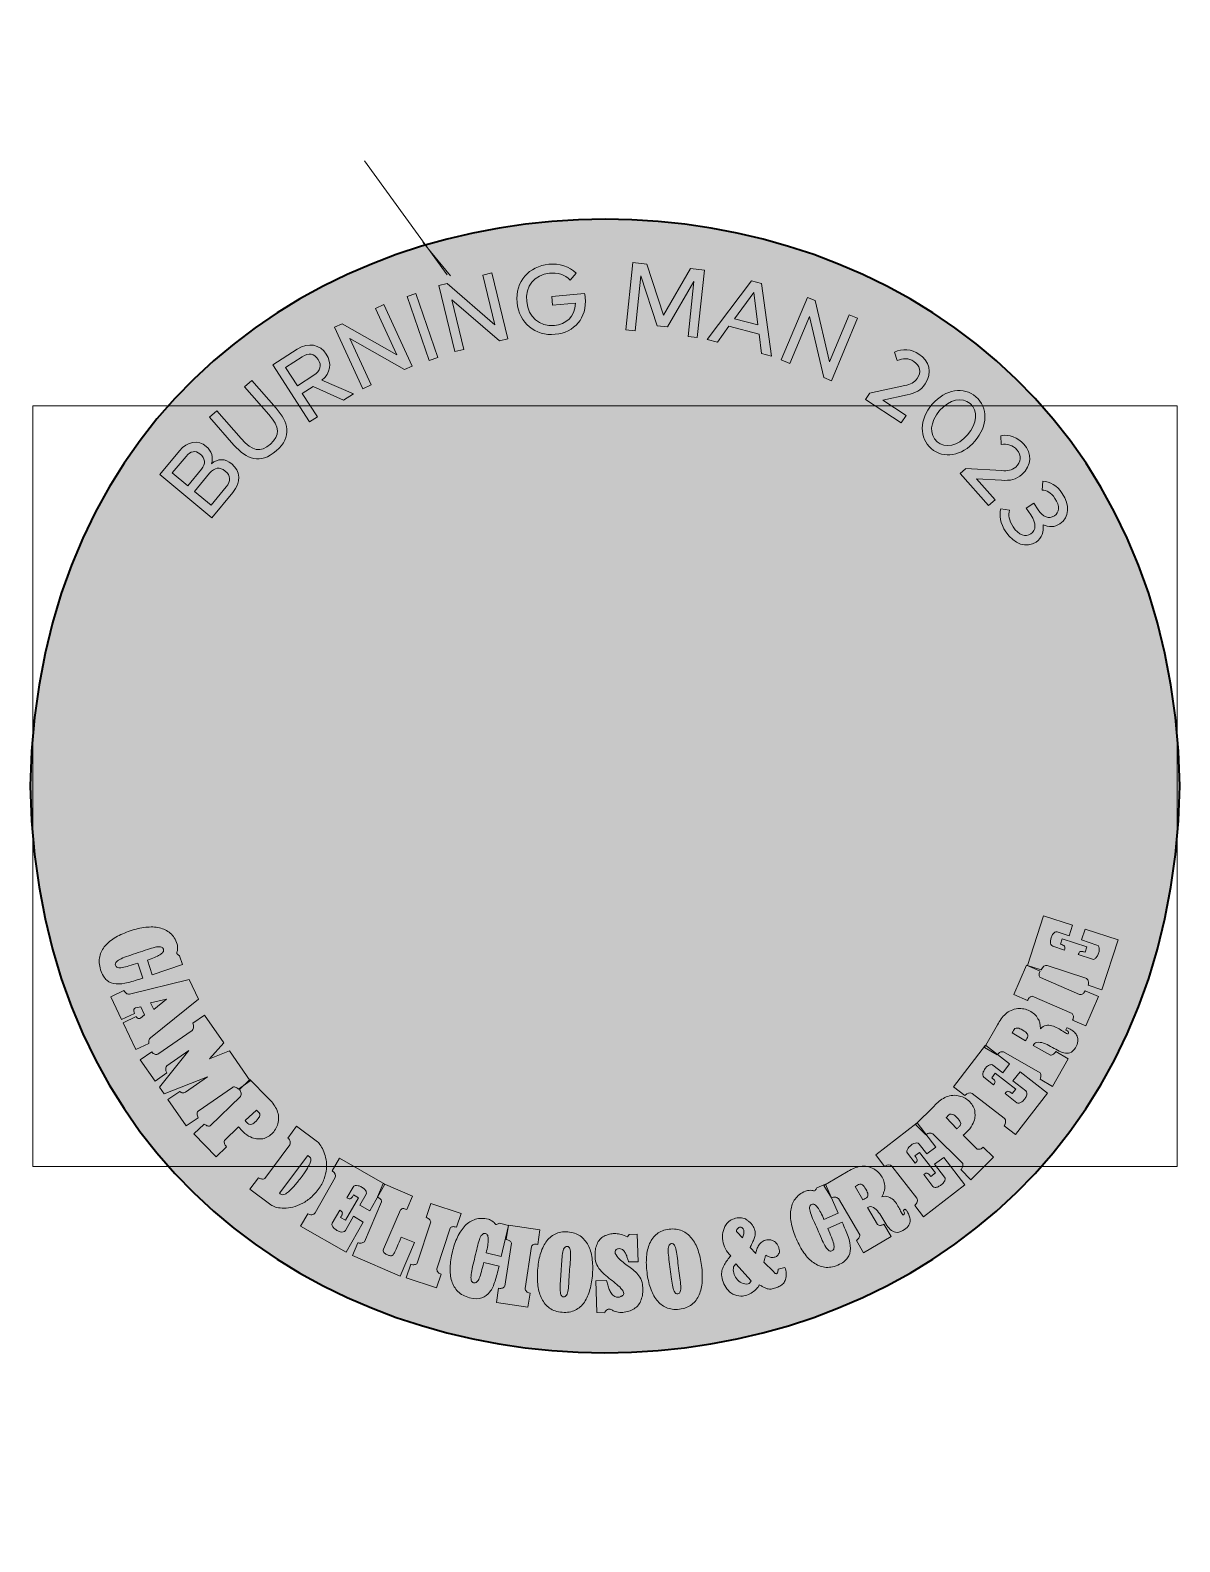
# Model space of a CAD drawing. Header units: millimetres. Extents: x 126.2 to 196.2, y -118.3 to -26.3.
import ezdxf

# ---------------------------------------------------------------- set-up
doc = ezdxf.new("R2010")
doc.units = ezdxf.units.MM
doc.header["$MEASUREMENT"] = 0
doc.layers.add('Layer 1', color=7, linetype='Continuous', lineweight=0)
picture_1 = doc.add_image_def('image1.png', size_in_pixel=(2001, 1330))

# ---------------------------------------------------------------- blocks, each defined once
blk = doc.blocks.new('Block_1')
at = {"layer": 'Layer 1'}
h = blk.add_hatch(color=250, dxfattribs=at)
h.dxf.hatch_style = 2
edge = h.paths.add_edge_path()
edge.add_spline(control_points=[(133.288, -82.931), (133.445, -82.879), (133.588, -82.826), (133.718, -82.774), (133.847, -82.721), (133.956, -82.668), (134.044, -82.614), (134.132, -82.56), (134.196, -82.505), (134.236, -82.447), (134.276, -82.388), (134.286, -82.328), (134.265, -82.264), (134.239, -82.187), (134.182, -82.142), (134.094, -82.129), (134.006, -82.116), (133.893, -82.123), (133.756, -82.153), (133.619, -82.182), (133.462, -82.227), (133.287, -82.287), (133.112, -82.347), (132.925, -82.411), (132.724, -82.478), (132.523, -82.546), (132.332, -82.609), (132.151, -82.67), (131.974, -82.729), (131.822, -82.788), (131.695, -82.848), (131.568, -82.907), (131.471, -82.968), (131.405, -83.031), (131.338, -83.094), (131.318, -83.164), (131.344, -83.241), (131.369, -83.315), (131.416, -83.362), (131.486, -83.383), (131.556, -83.404), (131.648, -83.406), (131.761, -83.389), (131.875, -83.371), (132.011, -83.338), (132.169, -83.289), (132.327, -83.24), (132.507, -83.181), (132.707, -83.114), (132.707, -83.114), (133.013, -84.028), (133.013, -84.028), (132.692, -84.135), (132.396, -84.225), (132.124, -84.297), (131.852, -84.369), (131.608, -84.397), (131.39, -84.381), (131.173, -84.364), (130.984, -84.29), (130.825, -84.16), (130.666, -84.029), (130.539, -83.815), (130.444, -83.52), (130.349, -83.225), (130.33, -82.955), (130.386, -82.713), (130.443, -82.471), (130.556, -82.252), (130.724, -82.056), (130.893, -81.86), (131.109, -81.688), (131.371, -81.539), (131.634, -81.389), (131.926, -81.261), (132.247, -81.154), (132.568, -81.046), (132.881, -80.974), (133.185, -80.938), (133.488, -80.901), (133.767, -80.911), (134.021, -80.968), (134.274, -81.024), (134.494, -81.133), (134.682, -81.293), (134.87, -81.454), (135.009, -81.677), (135.101, -81.962), (135.121, -82.056), (135.131, -82.135), (135.13, -82.198), (135.129, -82.262), (135.124, -82.313), (135.115, -82.354), (135.106, -82.394), (135.096, -82.426), (135.086, -82.45), (135.075, -82.474), (135.072, -82.496), (135.077, -82.517), (135.082, -82.538), (135.097, -82.559), (135.121, -82.58), (135.145, -82.602), (135.187, -82.631), (135.247, -82.666), (135.247, -82.666), (135.429, -83.208), (135.429, -83.208), (135.429, -83.208), (133.587, -83.824), (133.587, -83.824), (133.587, -83.824), (133.288, -82.931), (133.288, -82.931)], knot_values=[0, 0, 0, 0, 1, 1, 1, 2, 2, 2, 3, 3, 3, 4, 4, 4, 5, 5, 5, 6, 6, 6, 7, 7, 7, 8, 8, 8, 9, 9, 9, 10, 10, 10, 11, 11, 11, 12, 12, 12, 13, 13, 13, 14, 14, 14, 15, 15, 15, 16, 16, 16, 17, 17, 17, 18, 18, 18, 19, 19, 19, 20, 20, 20, 21, 21, 21, 22, 22, 22, 23, 23, 23, 24, 24, 24, 25, 25, 25, 26, 26, 26, 27, 27, 27, 28, 28, 28, 29, 29, 29, 30, 30, 30, 31, 31, 31, 32, 32, 32, 33, 33, 33, 34, 34, 34, 35, 35, 35, 36, 36, 36, 37, 37, 37, 38, 38, 38, 38], degree=3, periodic=0)
h = blk.add_hatch(color=250, dxfattribs=at)
h.dxf.hatch_style = 2
edge = h.paths.add_edge_path()
edge.add_spline(control_points=[(187.865, -80.229), (187.865, -80.229), (189.63, -80.804), (189.63, -80.804), (189.63, -80.804), (189.419, -81.453), (189.419, -81.453), (189.419, -81.453), (188.695, -81.217), (188.695, -81.217), (188.641, -81.2), (188.591, -81.207), (188.544, -81.238), (188.496, -81.269), (188.453, -81.314), (188.413, -81.373), (188.373, -81.433), (188.342, -81.5), (188.32, -81.574), (188.298, -81.648), (188.285, -81.721), (188.282, -81.793), (188.279, -81.864), (188.289, -81.927), (188.31, -81.98), (188.332, -82.034), (188.369, -82.069), (188.423, -82.086), (188.423, -82.086), (189.137, -82.319), (189.137, -82.319), (189.157, -82.259), (189.166, -82.211), (189.165, -82.175), (189.163, -82.139), (189.153, -82.109), (189.133, -82.084), (189.113, -82.059), (189.082, -82.038), (189.04, -82.02), (188.998, -82.003), (188.946, -81.984), (188.886, -81.964), (188.886, -81.964), (188.994, -81.632), (188.994, -81.632), (188.994, -81.632), (190.498, -82.122), (190.498, -82.122), (190.498, -82.122), (190.39, -82.454), (190.39, -82.454), (190.316, -82.43), (190.255, -82.414), (190.208, -82.406), (190.161, -82.398), (190.122, -82.399), (190.093, -82.408), (190.065, -82.417), (190.041, -82.437), (190.024, -82.469), (190.006, -82.5), (189.989, -82.541), (189.973, -82.591), (189.973, -82.591), (190.835, -82.883), (190.835, -82.883), (190.885, -82.899), (190.934, -82.891), (190.982, -82.859), (191.03, -82.826), (191.073, -82.779), (191.11, -82.719), (191.149, -82.66), (191.18, -82.593), (191.206, -82.52), (191.232, -82.447), (191.246, -82.375), (191.248, -82.305), (191.251, -82.235), (191.241, -82.174), (191.219, -82.121), (191.198, -82.067), (191.16, -82.032), (191.107, -82.014), (191.107, -82.014), (190.165, -81.708), (190.165, -81.708), (190.165, -81.708), (190.39, -81.052), (190.39, -81.052), (190.39, -81.052), (192.393, -81.704), (192.393, -81.704), (192.393, -81.704), (191.406, -84.733), (191.406, -84.733), (191.406, -84.733), (190.571, -84.461), (190.571, -84.461), (190.6, -84.374), (190.602, -84.287), (190.578, -84.202), (190.554, -84.116), (190.503, -84.061), (190.426, -84.036), (190.426, -84.036), (188.076, -83.27), (188.076, -83.27), (187.925, -83.232), (187.805, -83.319), (187.713, -83.53), (187.713, -83.53), (186.878, -83.258), (186.878, -83.258), (186.878, -83.258), (187.865, -80.229), (187.865, -80.229)], knot_values=[0, 0, 0, 0, 1, 1, 1, 2, 2, 2, 3, 3, 3, 4, 4, 4, 5, 5, 5, 6, 6, 6, 7, 7, 7, 8, 8, 8, 9, 9, 9, 10, 10, 10, 11, 11, 11, 12, 12, 12, 13, 13, 13, 14, 14, 14, 15, 15, 15, 16, 16, 16, 17, 17, 17, 18, 18, 18, 19, 19, 19, 20, 20, 20, 21, 21, 21, 22, 22, 22, 23, 23, 23, 24, 24, 24, 25, 25, 25, 26, 26, 26, 27, 27, 27, 28, 28, 28, 29, 29, 29, 30, 30, 30, 31, 31, 31, 32, 32, 32, 33, 33, 33, 34, 34, 34, 35, 35, 35, 36, 36, 36, 37, 37, 37, 38, 38, 38, 39, 39, 39, 39], degree=3, periodic=0)
h = blk.add_hatch(color=250, dxfattribs=at)
h.dxf.hatch_style = 2
edge = h.paths.add_edge_path()
edge.add_spline(control_points=[(187.645, -83.606), (187.6, -83.709), (187.58, -83.79), (187.586, -83.848), (187.591, -83.906), (187.618, -83.955), (187.666, -83.995), (187.666, -83.995), (190.045, -85.028), (190.045, -85.028), (190.127, -85.033), (190.194, -85.022), (190.247, -84.994), (190.299, -84.967), (190.347, -84.901), (190.393, -84.798), (190.393, -84.798), (191.198, -85.148), (191.198, -85.148), (191.198, -85.148), (190.425, -86.929), (190.425, -86.929), (190.425, -86.929), (189.629, -86.584), (189.629, -86.584), (189.666, -86.499), (189.681, -86.422), (189.675, -86.352), (189.668, -86.282), (189.643, -86.228), (189.598, -86.189), (189.598, -86.189), (187.171, -85.136), (187.171, -85.136), (187.137, -85.144), (187.107, -85.153), (187.082, -85.161), (187.058, -85.17), (187.035, -85.183), (187.014, -85.2), (186.992, -85.218), (186.971, -85.243), (186.95, -85.274), (186.929, -85.305), (186.903, -85.343), (186.872, -85.387), (186.872, -85.387), (186.056, -85.033), (186.056, -85.033), (186.056, -85.033), (186.83, -83.251), (186.83, -83.251), (186.83, -83.251), (187.645, -83.606), (187.645, -83.606)], knot_values=[0, 0, 0, 0, 1, 1, 1, 2, 2, 2, 3, 3, 3, 4, 4, 4, 5, 5, 5, 6, 6, 6, 7, 7, 7, 8, 8, 8, 9, 9, 9, 10, 10, 10, 11, 11, 11, 12, 12, 12, 13, 13, 13, 14, 14, 14, 15, 15, 15, 16, 16, 16, 17, 17, 17, 18, 18, 18, 18], degree=3, periodic=0)
h = blk.add_hatch(color=250, dxfattribs=at)
h.dxf.hatch_style = 2
edge = h.paths.add_edge_path()
edge.add_spline(control_points=[(134.457, -85.319), (134.457, -85.319), (133.48, -85.543), (133.48, -85.543), (133.48, -85.543), (133.685, -85.95), (133.685, -85.95), (133.685, -85.95), (134.457, -85.319), (134.457, -85.319)], knot_values=[0, 0, 0, 0, 1, 1, 1, 2, 2, 2, 3, 3, 3, 3], degree=3, periodic=0)
edge = h.paths.add_edge_path()
edge.add_spline(control_points=[(136.394, -85.301), (136.394, -85.301), (133.473, -87.674), (133.473, -87.674), (133.444, -87.687), (133.424, -87.708), (133.411, -87.735), (133.399, -87.762), (133.39, -87.792), (133.386, -87.823), (133.381, -87.855), (133.38, -87.887), (133.381, -87.919), (133.383, -87.952), (133.382, -87.98), (133.379, -88.005), (133.379, -88.005), (132.585, -88.383), (132.585, -88.383), (132.585, -88.383), (131.808, -86.748), (131.808, -86.748), (131.808, -86.748), (132.602, -86.371), (132.602, -86.371), (132.612, -86.393), (132.628, -86.414), (132.649, -86.433), (132.67, -86.453), (132.694, -86.468), (132.721, -86.478), (132.747, -86.489), (132.773, -86.495), (132.798, -86.494), (132.824, -86.494), (132.846, -86.487), (132.867, -86.473), (132.867, -86.473), (133.113, -86.263), (133.113, -86.263), (133.113, -86.263), (132.884, -85.78), (132.884, -85.78), (132.884, -85.78), (132.57, -85.847), (132.57, -85.847), (132.516, -85.849), (132.481, -85.88), (132.464, -85.939), (132.447, -85.997), (132.462, -86.076), (132.509, -86.175), (132.509, -86.175), (131.715, -86.552), (131.715, -86.552), (131.715, -86.552), (131.059, -85.171), (131.059, -85.171), (131.059, -85.171), (131.852, -84.793), (131.852, -84.793), (131.888, -84.835), (131.916, -84.869), (131.938, -84.894), (131.96, -84.919), (131.982, -84.939), (132.005, -84.955), (132.029, -84.972), (132.056, -84.983), (132.086, -84.99), (132.117, -84.997), (132.156, -85.001), (132.203, -85.002), (132.203, -85.002), (135.826, -84.106), (135.826, -84.106), (135.826, -84.106), (136.394, -85.301), (136.394, -85.301)], knot_values=[0, 0, 0, 0, 1, 1, 1, 2, 2, 2, 3, 3, 3, 4, 4, 4, 5, 5, 5, 6, 6, 6, 7, 7, 7, 8, 8, 8, 9, 9, 9, 10, 10, 10, 11, 11, 11, 12, 12, 12, 13, 13, 13, 14, 14, 14, 15, 15, 15, 16, 16, 16, 17, 17, 17, 18, 18, 18, 19, 19, 19, 20, 20, 20, 21, 21, 21, 22, 22, 22, 23, 23, 23, 24, 24, 24, 25, 25, 25, 26, 26, 26, 26], degree=3, periodic=0)
h = blk.add_hatch(color=250, dxfattribs=at)
h.dxf.hatch_style = 2
edge = h.paths.add_edge_path()
edge.add_spline(control_points=[(137.942, -87.974), (137.942, -87.974), (137.064, -88.935), (137.064, -88.935), (137.064, -88.935), (138.284, -88.465), (138.284, -88.465), (138.284, -88.465), (139.555, -90.288), (139.555, -90.288), (139.555, -90.288), (138.834, -90.791), (138.834, -90.791), (138.778, -90.722), (138.713, -90.679), (138.641, -90.661), (138.568, -90.643), (138.51, -90.649), (138.466, -90.679), (138.466, -90.679), (136.374, -92.137), (136.374, -92.137), (136.326, -92.192), (136.307, -92.25), (136.316, -92.31), (136.326, -92.37), (136.347, -92.442), (136.38, -92.526), (136.38, -92.526), (135.66, -93.029), (135.66, -93.029), (135.66, -93.029), (134.543, -91.427), (134.543, -91.427), (134.543, -91.427), (135.264, -90.924), (135.264, -90.924), (135.327, -90.979), (135.38, -91.01), (135.422, -91.017), (135.464, -91.025), (135.527, -91.009), (135.613, -90.972), (135.613, -90.972), (136.941, -90.046), (136.941, -90.046), (136.941, -90.046), (134.301, -91.079), (134.301, -91.079), (134.301, -91.079), (134.017, -90.671), (134.017, -90.671), (134.017, -90.671), (135.812, -88.434), (135.812, -88.434), (135.812, -88.434), (134.476, -89.377), (134.476, -89.377), (134.441, -89.419), (134.419, -89.46), (134.41, -89.5), (134.402, -89.54), (134.401, -89.579), (134.407, -89.616), (134.413, -89.652), (134.424, -89.687), (134.44, -89.719), (134.456, -89.75), (134.47, -89.779), (134.483, -89.804), (134.483, -89.804), (133.763, -90.306), (133.763, -90.306), (133.763, -90.306), (132.852, -89), (132.852, -89), (132.852, -89), (133.553, -88.524), (133.553, -88.524), (133.624, -88.595), (133.684, -88.641), (133.733, -88.663), (133.783, -88.684), (133.848, -88.686), (133.93, -88.667), (133.93, -88.667), (136.018, -87.213), (136.018, -87.213), (136.072, -87.154), (136.099, -87.086), (136.1, -87.01), (136.101, -86.935), (136.085, -86.858), (136.054, -86.782), (136.054, -86.782), (136.765, -86.286), (136.765, -86.286), (136.765, -86.286), (137.942, -87.974), (137.942, -87.974)], knot_values=[0, 0, 0, 0, 1, 1, 1, 2, 2, 2, 3, 3, 3, 4, 4, 4, 5, 5, 5, 6, 6, 6, 7, 7, 7, 8, 8, 8, 9, 9, 9, 10, 10, 10, 11, 11, 11, 12, 12, 12, 13, 13, 13, 14, 14, 14, 15, 15, 15, 16, 16, 16, 17, 17, 17, 18, 18, 18, 19, 19, 19, 20, 20, 20, 21, 21, 21, 22, 22, 22, 23, 23, 23, 24, 24, 24, 25, 25, 25, 26, 26, 26, 27, 27, 27, 28, 28, 28, 29, 29, 29, 30, 30, 30, 31, 31, 31, 32, 32, 32, 33, 33, 33, 33], degree=3, periodic=0)
h = blk.add_hatch(color=250, dxfattribs=at)
h.dxf.hatch_style = 2
edge = h.paths.add_edge_path()
edge.add_spline(control_points=[(186.597, -87.197), (186.465, -87.122), (186.363, -87.081), (186.29, -87.073), (186.217, -87.066), (186.16, -87.077), (186.119, -87.106), (186.078, -87.136), (186.047, -87.176), (186.026, -87.227), (186.004, -87.278), (185.98, -87.324), (185.952, -87.365), (185.952, -87.365), (186.759, -87.851), (186.759, -87.851), (186.786, -87.805), (186.815, -87.758), (186.849, -87.71), (186.883, -87.663), (186.902, -87.613), (186.907, -87.561), (186.913, -87.509), (186.894, -87.453), (186.85, -87.394), (186.807, -87.335), (186.723, -87.269), (186.597, -87.197)], knot_values=[0, 0, 0, 0, 1, 1, 1, 2, 2, 2, 3, 3, 3, 4, 4, 4, 5, 5, 5, 6, 6, 6, 7, 7, 7, 8, 8, 8, 9, 9, 9, 9], degree=3, periodic=0)
edge = h.paths.add_edge_path()
edge.add_spline(control_points=[(185.056, -86.876), (185.124, -86.749), (185.199, -86.628), (185.281, -86.514), (185.362, -86.4), (185.453, -86.299), (185.553, -86.209), (185.653, -86.12), (185.763, -86.047), (185.885, -85.991), (186.007, -85.935), (186.145, -85.9), (186.299, -85.886), (186.423, -85.876), (186.545, -85.883), (186.665, -85.907), (186.785, -85.931), (186.9, -85.97), (187.009, -86.025), (187.118, -86.079), (187.217, -86.146), (187.305, -86.227), (187.393, -86.308), (187.465, -86.399), (187.52, -86.5), (187.546, -86.519), (187.569, -86.556), (187.588, -86.612), (187.606, -86.668), (187.622, -86.728), (187.633, -86.793), (187.644, -86.859), (187.653, -86.922), (187.659, -86.982), (187.665, -87.042), (187.669, -87.085), (187.671, -87.111), (187.775, -87), (187.888, -86.934), (188.009, -86.914), (188.13, -86.894), (188.251, -86.899), (188.372, -86.93), (188.493, -86.96), (188.61, -87.008), (188.723, -87.073), (188.833, -87.136), (188.934, -87.196), (189.024, -87.254), (189.115, -87.312), (189.191, -87.36), (189.251, -87.396), (189.312, -87.433), (189.349, -87.439), (189.363, -87.414), (189.384, -87.378), (189.388, -87.344), (189.374, -87.314), (189.361, -87.284), (189.342, -87.259), (189.317, -87.239), (189.292, -87.218), (189.268, -87.203), (189.244, -87.191), (189.22, -87.179), (189.209, -87.172), (189.211, -87.169), (189.211, -87.169), (189.271, -87.063), (189.271, -87.063), (189.275, -87.057), (189.303, -87.063), (189.356, -87.081), (189.408, -87.099), (189.469, -87.129), (189.537, -87.169), (189.605, -87.21), (189.674, -87.264), (189.743, -87.33), (189.813, -87.397), (189.867, -87.475), (189.904, -87.566), (189.942, -87.656), (189.956, -87.76), (189.946, -87.876), (189.936, -87.993), (189.886, -88.122), (189.796, -88.266), (189.695, -88.428), (189.585, -88.529), (189.466, -88.571), (189.347, -88.612), (189.224, -88.618), (189.098, -88.586), (188.972, -88.554), (188.841, -88.5), (188.706, -88.423), (188.569, -88.344), (188.43, -88.265), (188.29, -88.187), (188.149, -88.109), (188.008, -88.044), (187.866, -87.99), (187.723, -87.937), (187.583, -87.922), (187.444, -87.944), (187.38, -87.956), (187.335, -87.982), (187.309, -88.019), (187.284, -88.058), (187.258, -88.092), (187.232, -88.122), (187.232, -88.122), (188.275, -88.718), (188.275, -88.718), (188.346, -88.715), (188.407, -88.697), (188.458, -88.665), (188.509, -88.633), (188.556, -88.579), (188.6, -88.502), (188.6, -88.502), (189.362, -88.938), (189.362, -88.938), (189.362, -88.938), (188.398, -90.624), (188.398, -90.624), (188.398, -90.624), (187.65, -90.184), (187.65, -90.184), (187.674, -90.128), (187.689, -90.066), (187.696, -89.997), (187.703, -89.928), (187.69, -89.861), (187.657, -89.798), (187.657, -89.798), (185.43, -88.523), (185.43, -88.523), (185.383, -88.52), (185.342, -88.52), (185.309, -88.521), (185.276, -88.522), (185.245, -88.529), (185.216, -88.54), (185.187, -88.552), (185.158, -88.572), (185.13, -88.599), (185.103, -88.625), (185.072, -88.659), (185.036, -88.7), (185.036, -88.7), (184.264, -88.258), (184.264, -88.258), (184.264, -88.258), (185.056, -86.876), (185.056, -86.876)], knot_values=[0, 0, 0, 0, 1, 1, 1, 2, 2, 2, 3, 3, 3, 4, 4, 4, 5, 5, 5, 6, 6, 6, 7, 7, 7, 8, 8, 8, 9, 9, 9, 10, 10, 10, 11, 11, 11, 12, 12, 12, 13, 13, 13, 14, 14, 14, 15, 15, 15, 16, 16, 16, 17, 17, 17, 18, 18, 18, 19, 19, 19, 20, 20, 20, 21, 21, 21, 22, 22, 22, 23, 23, 23, 24, 24, 24, 25, 25, 25, 26, 26, 26, 27, 27, 27, 28, 28, 28, 29, 29, 29, 30, 30, 30, 31, 31, 31, 32, 32, 32, 33, 33, 33, 34, 34, 34, 35, 35, 35, 36, 36, 36, 37, 37, 37, 38, 38, 38, 39, 39, 39, 40, 40, 40, 41, 41, 41, 42, 42, 42, 43, 43, 43, 44, 44, 44, 45, 45, 45, 46, 46, 46, 47, 47, 47, 48, 48, 48, 49, 49, 49, 50, 50, 50, 51, 51, 51, 52, 52, 52, 52], degree=3, periodic=0)
h = blk.add_hatch(color=250, dxfattribs=at)
h.dxf.hatch_style = 2
edge = h.paths.add_edge_path()
edge.add_spline(control_points=[(184.32, -88.121), (184.32, -88.121), (185.792, -89.253), (185.792, -89.253), (185.792, -89.253), (185.376, -89.794), (185.376, -89.794), (185.376, -89.794), (184.772, -89.33), (184.772, -89.33), (184.727, -89.295), (184.678, -89.285), (184.623, -89.299), (184.568, -89.312), (184.512, -89.34), (184.455, -89.383), (184.397, -89.425), (184.346, -89.478), (184.3, -89.541), (184.254, -89.603), (184.218, -89.668), (184.191, -89.734), (184.164, -89.801), (184.152, -89.863), (184.155, -89.92), (184.157, -89.978), (184.181, -90.023), (184.226, -90.058), (184.226, -90.058), (184.821, -90.516), (184.821, -90.516), (184.86, -90.465), (184.885, -90.423), (184.896, -90.389), (184.906, -90.355), (184.906, -90.323), (184.896, -90.293), (184.886, -90.263), (184.863, -90.233), (184.829, -90.202), (184.795, -90.171), (184.753, -90.136), (184.703, -90.098), (184.703, -90.098), (184.916, -89.821), (184.916, -89.821), (184.916, -89.821), (186.17, -90.785), (186.17, -90.785), (186.17, -90.785), (185.957, -91.062), (185.957, -91.062), (185.895, -91.015), (185.844, -90.979), (185.802, -90.956), (185.76, -90.933), (185.723, -90.92), (185.693, -90.919), (185.663, -90.918), (185.634, -90.93), (185.607, -90.953), (185.58, -90.977), (185.55, -91.009), (185.518, -91.051), (185.518, -91.051), (186.233, -91.615), (186.233, -91.615), (186.275, -91.647), (186.324, -91.656), (186.38, -91.641), (186.435, -91.626), (186.491, -91.596), (186.547, -91.553), (186.603, -91.509), (186.656, -91.457), (186.704, -91.396), (186.753, -91.336), (186.79, -91.273), (186.815, -91.208), (186.841, -91.143), (186.852, -91.082), (186.85, -91.025), (186.848, -90.967), (186.824, -90.921), (186.779, -90.887), (186.779, -90.887), (185.995, -90.284), (185.995, -90.284), (185.995, -90.284), (186.426, -89.74), (186.426, -89.74), (186.426, -89.74), (188.095, -91.024), (188.095, -91.024), (188.095, -91.024), (186.153, -93.55), (186.153, -93.55), (186.153, -93.55), (185.457, -93.014), (185.457, -93.014), (185.513, -92.941), (185.544, -92.86), (185.55, -92.772), (185.556, -92.683), (185.527, -92.614), (185.463, -92.564), (185.463, -92.564), (183.503, -91.058), (183.503, -91.058), (183.374, -90.972), (183.231, -91.013), (183.074, -91.182), (183.074, -91.182), (182.378, -90.646), (182.378, -90.646), (182.378, -90.646), (184.32, -88.121), (184.32, -88.121)], knot_values=[0, 0, 0, 0, 1, 1, 1, 2, 2, 2, 3, 3, 3, 4, 4, 4, 5, 5, 5, 6, 6, 6, 7, 7, 7, 8, 8, 8, 9, 9, 9, 10, 10, 10, 11, 11, 11, 12, 12, 12, 13, 13, 13, 14, 14, 14, 15, 15, 15, 16, 16, 16, 17, 17, 17, 18, 18, 18, 19, 19, 19, 20, 20, 20, 21, 21, 21, 22, 22, 22, 23, 23, 23, 24, 24, 24, 25, 25, 25, 26, 26, 26, 27, 27, 27, 28, 28, 28, 29, 29, 29, 30, 30, 30, 31, 31, 31, 32, 32, 32, 33, 33, 33, 34, 34, 34, 35, 35, 35, 36, 36, 36, 37, 37, 37, 38, 38, 38, 39, 39, 39, 39], degree=3, periodic=0)
h = blk.add_hatch(color=250, dxfattribs=at)
h.dxf.hatch_style = 2
edge = h.paths.add_edge_path()
edge.add_spline(control_points=[(139.908, -92.728), (140.017, -92.622), (140.085, -92.535), (140.112, -92.467), (140.139, -92.398), (140.144, -92.34), (140.128, -92.293), (140.111, -92.245), (140.081, -92.204), (140.038, -92.17), (139.995, -92.136), (139.957, -92.099), (139.925, -92.062), (139.925, -92.062), (139.235, -92.703), (139.235, -92.703), (139.272, -92.741), (139.309, -92.783), (139.346, -92.828), (139.382, -92.874), (139.425, -92.906), (139.473, -92.926), (139.522, -92.945), (139.58, -92.942), (139.649, -92.917), (139.718, -92.891), (139.805, -92.828), (139.908, -92.728)], knot_values=[0, 0, 0, 0, 1, 1, 1, 2, 2, 2, 3, 3, 3, 4, 4, 4, 5, 5, 5, 6, 6, 6, 7, 7, 7, 8, 8, 8, 9, 9, 9, 9], degree=3, periodic=0)
edge = h.paths.add_edge_path()
edge.add_spline(control_points=[(140.642, -91.334), (140.746, -91.436), (140.841, -91.541), (140.928, -91.651), (141.015, -91.76), (141.088, -91.876), (141.146, -91.996), (141.204, -92.117), (141.243, -92.243), (141.264, -92.376), (141.285, -92.508), (141.28, -92.65), (141.251, -92.802), (141.227, -92.924), (141.186, -93.04), (141.13, -93.148), (141.074, -93.257), (141.004, -93.357), (140.922, -93.447), (140.84, -93.537), (140.748, -93.613), (140.646, -93.675), (140.544, -93.737), (140.437, -93.781), (140.324, -93.807), (140.256, -93.809), (140.176, -93.813), (140.082, -93.821), (139.989, -93.828), (139.881, -93.814), (139.757, -93.779), (139.634, -93.743), (139.497, -93.674), (139.345, -93.571), (139.193, -93.468), (139.026, -93.306), (138.845, -93.083), (138.845, -93.083), (137.984, -93.921), (137.984, -93.921), (137.967, -93.991), (137.968, -94.054), (137.985, -94.112), (138.001, -94.17), (138.04, -94.23), (138.102, -94.293), (138.102, -94.293), (137.472, -94.905), (137.472, -94.905), (137.472, -94.905), (136.118, -93.514), (136.118, -93.514), (136.118, -93.514), (136.748, -92.916), (136.748, -92.916), (136.794, -92.954), (136.85, -92.986), (136.915, -93.012), (136.979, -93.038), (137.046, -93.044), (137.117, -93.03), (137.117, -93.03), (138.956, -91.24), (138.956, -91.24), (138.971, -91.195), (138.983, -91.157), (138.991, -91.124), (138.999, -91.092), (139.001, -91.06), (138.998, -91.029), (138.995, -90.998), (138.984, -90.965), (138.966, -90.932), (138.948, -90.897), (138.924, -90.858), (138.895, -90.813), (138.895, -90.813), (139.532, -90.193), (139.532, -90.193), (139.532, -90.193), (140.642, -91.334), (140.642, -91.334)], knot_values=[0, 0, 0, 0, 1, 1, 1, 2, 2, 2, 3, 3, 3, 4, 4, 4, 5, 5, 5, 6, 6, 6, 7, 7, 7, 8, 8, 8, 9, 9, 9, 10, 10, 10, 11, 11, 11, 12, 12, 12, 13, 13, 13, 14, 14, 14, 15, 15, 15, 16, 16, 16, 17, 17, 17, 18, 18, 18, 19, 19, 19, 20, 20, 20, 21, 21, 21, 22, 22, 22, 23, 23, 23, 24, 24, 24, 25, 25, 25, 26, 26, 26, 27, 27, 27, 27], degree=3, periodic=0)
h = blk.add_hatch(color=250, dxfattribs=at)
h.dxf.hatch_style = 2
edge = h.paths.add_edge_path()
edge.add_spline(control_points=[(182.597, -92.529), (182.489, -92.422), (182.401, -92.356), (182.333, -92.33), (182.264, -92.303), (182.206, -92.299), (182.159, -92.317), (182.111, -92.334), (182.071, -92.365), (182.037, -92.408), (182.003, -92.452), (181.968, -92.49), (181.931, -92.523), (181.931, -92.523), (182.582, -93.203), (182.582, -93.203), (182.62, -93.166), (182.661, -93.128), (182.705, -93.091), (182.75, -93.053), (182.782, -93.01), (182.801, -92.961), (182.82, -92.913), (182.816, -92.854), (182.79, -92.786), (182.763, -92.717), (182.699, -92.632), (182.597, -92.529)], knot_values=[0, 0, 0, 0, 1, 1, 1, 2, 2, 2, 3, 3, 3, 4, 4, 4, 5, 5, 5, 6, 6, 6, 7, 7, 7, 8, 8, 8, 9, 9, 9, 9], degree=3, periodic=0)
edge = h.paths.add_edge_path()
edge.add_spline(control_points=[(181.193, -91.816), (181.293, -91.711), (181.397, -91.614), (181.505, -91.526), (181.613, -91.437), (181.727, -91.363), (181.847, -91.303), (181.967, -91.243), (182.093, -91.202), (182.225, -91.179), (182.357, -91.157), (182.499, -91.159), (182.652, -91.186), (182.774, -91.209), (182.89, -91.247), (183, -91.302), (183.11, -91.357), (183.21, -91.425), (183.301, -91.506), (183.392, -91.586), (183.47, -91.677), (183.533, -91.778), (183.597, -91.879), (183.643, -91.986), (183.67, -92.098), (183.673, -92.166), (183.678, -92.246), (183.687, -92.34), (183.696, -92.433), (183.684, -92.542), (183.65, -92.665), (183.616, -92.789), (183.549, -92.927), (183.448, -93.081), (183.347, -93.234), (183.187, -93.403), (182.968, -93.588), (182.968, -93.588), (183.818, -94.437), (183.818, -94.437), (183.888, -94.452), (183.952, -94.45), (184.009, -94.433), (184.066, -94.415), (184.126, -94.375), (184.188, -94.313), (184.188, -94.313), (184.81, -94.934), (184.81, -94.934), (184.81, -94.934), (183.438, -96.308), (183.438, -96.308), (183.438, -96.308), (182.831, -95.688), (182.831, -95.688), (182.868, -95.64), (182.9, -95.584), (182.925, -95.519), (182.949, -95.454), (182.955, -95.387), (182.939, -95.317), (182.939, -95.317), (181.123, -93.504), (181.123, -93.504), (181.078, -93.489), (181.039, -93.477), (181.007, -93.47), (180.975, -93.463), (180.943, -93.461), (180.912, -93.464), (180.881, -93.468), (180.848, -93.48), (180.814, -93.498), (180.781, -93.517), (180.741, -93.541), (180.697, -93.571), (180.697, -93.571), (180.068, -92.943), (180.068, -92.943), (180.068, -92.943), (181.193, -91.816), (181.193, -91.816)], knot_values=[0, 0, 0, 0, 1, 1, 1, 2, 2, 2, 3, 3, 3, 4, 4, 4, 5, 5, 5, 6, 6, 6, 7, 7, 7, 8, 8, 8, 9, 9, 9, 10, 10, 10, 11, 11, 11, 12, 12, 12, 13, 13, 13, 14, 14, 14, 15, 15, 15, 16, 16, 16, 17, 17, 17, 18, 18, 18, 19, 19, 19, 20, 20, 20, 21, 21, 21, 22, 22, 22, 23, 23, 23, 24, 24, 24, 25, 25, 25, 26, 26, 26, 27, 27, 27, 27], degree=3, periodic=0)
h = blk.add_hatch(color=250, dxfattribs=at)
h.dxf.hatch_style = 2
edge = h.paths.add_edge_path()
edge.add_spline(control_points=[(180.154, -92.844), (180.154, -92.844), (181.292, -94.311), (181.292, -94.311), (181.292, -94.311), (180.753, -94.73), (180.753, -94.73), (180.753, -94.73), (180.286, -94.128), (180.286, -94.128), (180.251, -94.083), (180.206, -94.06), (180.149, -94.06), (180.093, -94.059), (180.031, -94.072), (179.965, -94.099), (179.899, -94.126), (179.836, -94.163), (179.775, -94.212), (179.715, -94.261), (179.664, -94.315), (179.621, -94.372), (179.579, -94.429), (179.551, -94.486), (179.539, -94.543), (179.527, -94.599), (179.539, -94.65), (179.573, -94.694), (179.573, -94.694), (180.033, -95.288), (180.033, -95.288), (180.084, -95.249), (180.118, -95.214), (180.137, -95.184), (180.156, -95.154), (180.164, -95.123), (180.162, -95.091), (180.16, -95.059), (180.146, -95.024), (180.121, -94.986), (180.095, -94.947), (180.063, -94.903), (180.024, -94.853), (180.024, -94.853), (180.3, -94.639), (180.3, -94.639), (180.3, -94.639), (181.27, -95.889), (181.27, -95.889), (181.27, -95.889), (180.994, -96.103), (180.994, -96.103), (180.947, -96.042), (180.906, -95.994), (180.871, -95.961), (180.836, -95.928), (180.804, -95.907), (180.775, -95.898), (180.746, -95.889), (180.715, -95.893), (180.683, -95.909), (180.651, -95.925), (180.614, -95.949), (180.572, -95.982), (180.572, -95.982), (181.122, -96.707), (181.122, -96.707), (181.154, -96.749), (181.199, -96.77), (181.257, -96.77), (181.315, -96.77), (181.377, -96.755), (181.442, -96.727), (181.507, -96.699), (181.571, -96.661), (181.633, -96.615), (181.695, -96.569), (181.747, -96.518), (181.788, -96.461), (181.829, -96.405), (181.856, -96.349), (181.868, -96.292), (181.88, -96.236), (181.869, -96.186), (181.834, -96.141), (181.834, -96.141), (181.228, -95.359), (181.228, -95.359), (181.228, -95.359), (181.782, -94.943), (181.782, -94.943), (181.782, -94.943), (183.073, -96.607), (183.073, -96.607), (183.073, -96.607), (180.556, -98.559), (180.556, -98.559), (180.556, -98.559), (180.018, -97.865), (180.018, -97.865), (180.09, -97.809), (180.14, -97.739), (180.169, -97.654), (180.197, -97.57), (180.186, -97.496), (180.136, -97.431), (180.136, -97.431), (178.622, -95.479), (178.622, -95.479), (178.518, -95.363), (178.369, -95.367), (178.175, -95.49), (178.175, -95.49), (177.637, -94.797), (177.637, -94.797), (177.637, -94.797), (180.154, -92.844), (180.154, -92.844)], knot_values=[0, 0, 0, 0, 1, 1, 1, 2, 2, 2, 3, 3, 3, 4, 4, 4, 5, 5, 5, 6, 6, 6, 7, 7, 7, 8, 8, 8, 9, 9, 9, 10, 10, 10, 11, 11, 11, 12, 12, 12, 13, 13, 13, 14, 14, 14, 15, 15, 15, 16, 16, 16, 17, 17, 17, 18, 18, 18, 19, 19, 19, 20, 20, 20, 21, 21, 21, 22, 22, 22, 23, 23, 23, 24, 24, 24, 25, 25, 25, 26, 26, 26, 27, 27, 27, 28, 28, 28, 29, 29, 29, 30, 30, 30, 31, 31, 31, 32, 32, 32, 33, 33, 33, 34, 34, 34, 35, 35, 35, 36, 36, 36, 37, 37, 37, 38, 38, 38, 39, 39, 39, 39], degree=3, periodic=0)
h = blk.add_hatch(color=250, dxfattribs=at)
h.dxf.hatch_style = 2
edge = h.paths.add_edge_path()
edge.add_spline(control_points=[(142.595, -96.242), (142.753, -96.03), (142.877, -95.85), (142.969, -95.702), (143.061, -95.555), (143.129, -95.433), (143.172, -95.336), (143.216, -95.239), (143.239, -95.161), (143.242, -95.104), (143.245, -95.047), (143.237, -95.002), (143.218, -94.968), (143.199, -94.934), (143.174, -94.909), (143.143, -94.892), (143.111, -94.875), (143.084, -94.856), (143.06, -94.834), (143.06, -94.834), (141.337, -97.12), (141.337, -97.12), (141.365, -97.141), (141.393, -97.162), (141.422, -97.183), (141.45, -97.204), (141.484, -97.215), (141.525, -97.217), (141.566, -97.219), (141.614, -97.206), (141.671, -97.18), (141.727, -97.154), (141.798, -97.106), (141.882, -97.034), (141.966, -96.962), (142.066, -96.863), (142.182, -96.736), (142.298, -96.609), (142.436, -96.444), (142.595, -96.242)], knot_values=[0, 0, 0, 0, 1, 1, 1, 2, 2, 2, 3, 3, 3, 4, 4, 4, 5, 5, 5, 6, 6, 6, 7, 7, 7, 8, 8, 8, 9, 9, 9, 10, 10, 10, 11, 11, 11, 12, 12, 12, 13, 13, 13, 13], degree=3, periodic=0)
edge = h.paths.add_edge_path()
edge.add_spline(control_points=[(143.652, -94.001), (143.713, -94.056), (143.779, -94.134), (143.85, -94.237), (143.92, -94.34), (143.983, -94.464), (144.039, -94.608), (144.094, -94.753), (144.137, -94.912), (144.168, -95.087), (144.199, -95.261), (144.206, -95.447), (144.19, -95.643), (144.173, -95.84), (144.127, -96.043), (144.049, -96.254), (143.972, -96.465), (143.854, -96.676), (143.697, -96.888), (143.526, -97.118), (143.346, -97.308), (143.155, -97.458), (142.964, -97.609), (142.772, -97.727), (142.578, -97.814), (142.384, -97.901), (142.194, -97.961), (142.009, -97.995), (141.823, -98.028), (141.652, -98.041), (141.496, -98.033), (141.34, -98.024), (141.202, -98.001), (141.083, -97.963), (140.964, -97.925), (140.874, -97.879), (140.813, -97.825), (140.813, -97.825), (139.534, -96.876), (139.534, -96.876), (139.534, -96.876), (140.06, -96.185), (140.06, -96.185), (140.112, -96.215), (140.172, -96.238), (140.24, -96.253), (140.308, -96.268), (140.375, -96.264), (140.442, -96.238), (140.442, -96.238), (141.972, -94.178), (141.972, -94.178), (141.981, -94.131), (141.986, -94.091), (141.989, -94.058), (141.991, -94.025), (141.989, -93.993), (141.98, -93.963), (141.972, -93.933), (141.956, -93.902), (141.933, -93.872), (141.909, -93.841), (141.88, -93.806), (141.844, -93.766), (141.844, -93.766), (142.373, -93.052), (142.373, -93.052), (142.373, -93.052), (143.652, -94.001), (143.652, -94.001)], knot_values=[0, 0, 0, 0, 1, 1, 1, 2, 2, 2, 3, 3, 3, 4, 4, 4, 5, 5, 5, 6, 6, 6, 7, 7, 7, 8, 8, 8, 9, 9, 9, 10, 10, 10, 11, 11, 11, 12, 12, 12, 13, 13, 13, 14, 14, 14, 15, 15, 15, 16, 16, 16, 17, 17, 17, 18, 18, 18, 19, 19, 19, 20, 20, 20, 21, 21, 21, 22, 22, 22, 23, 23, 23, 23], degree=3, periodic=0)
h = blk.add_hatch(color=250, dxfattribs=at)
h.dxf.hatch_style = 2
edge = h.paths.add_edge_path()
edge.add_spline(control_points=[(147.746, -96.575), (147.746, -96.575), (146.827, -98.189), (146.827, -98.189), (146.827, -98.189), (146.233, -97.851), (146.233, -97.851), (146.233, -97.851), (146.611, -97.189), (146.611, -97.189), (146.639, -97.14), (146.642, -97.089), (146.621, -97.036), (146.601, -96.984), (146.565, -96.932), (146.515, -96.881), (146.465, -96.831), (146.406, -96.787), (146.337, -96.75), (146.269, -96.713), (146.2, -96.686), (146.131, -96.668), (146.061, -96.651), (145.998, -96.648), (145.941, -96.658), (145.885, -96.668), (145.843, -96.698), (145.815, -96.747), (145.815, -96.747), (145.443, -97.4), (145.443, -97.4), (145.498, -97.431), (145.543, -97.45), (145.578, -97.456), (145.614, -97.462), (145.645, -97.458), (145.674, -97.443), (145.702, -97.429), (145.729, -97.403), (145.755, -97.365), (145.781, -97.327), (145.81, -97.28), (145.841, -97.225), (145.841, -97.225), (146.144, -97.398), (146.144, -97.398), (146.144, -97.398), (145.361, -98.773), (145.361, -98.773), (145.361, -98.773), (145.057, -98.6), (145.057, -98.6), (145.096, -98.532), (145.124, -98.476), (145.141, -98.431), (145.159, -98.386), (145.166, -98.349), (145.163, -98.319), (145.159, -98.289), (145.144, -98.262), (145.117, -98.238), (145.09, -98.215), (145.054, -98.189), (145.008, -98.163), (145.008, -98.163), (144.548, -98.949), (144.548, -98.949), (144.522, -98.995), (144.52, -99.044), (144.542, -99.098), (144.564, -99.151), (144.601, -99.203), (144.652, -99.252), (144.703, -99.301), (144.762, -99.346), (144.829, -99.386), (144.895, -99.426), (144.962, -99.454), (145.03, -99.47), (145.098, -99.487), (145.16, -99.49), (145.217, -99.479), (145.273, -99.469), (145.316, -99.439), (145.344, -99.39), (145.344, -99.39), (145.834, -98.53), (145.834, -98.53), (145.834, -98.53), (146.431, -98.883), (146.431, -98.883), (146.431, -98.883), (145.388, -100.713), (145.388, -100.713), (145.388, -100.713), (142.62, -99.135), (142.62, -99.135), (142.62, -99.135), (143.055, -98.372), (143.055, -98.372), (143.135, -98.418), (143.219, -98.437), (143.308, -98.431), (143.397, -98.425), (143.461, -98.386), (143.502, -98.316), (143.502, -98.316), (144.725, -96.169), (144.725, -96.169), (144.793, -96.029), (144.732, -95.893), (144.543, -95.761), (144.543, -95.761), (144.979, -94.998), (144.979, -94.998), (144.979, -94.998), (147.746, -96.575), (147.746, -96.575)], knot_values=[0, 0, 0, 0, 1, 1, 1, 2, 2, 2, 3, 3, 3, 4, 4, 4, 5, 5, 5, 6, 6, 6, 7, 7, 7, 8, 8, 8, 9, 9, 9, 10, 10, 10, 11, 11, 11, 12, 12, 12, 13, 13, 13, 14, 14, 14, 15, 15, 15, 16, 16, 16, 17, 17, 17, 18, 18, 18, 19, 19, 19, 20, 20, 20, 21, 21, 21, 22, 22, 22, 23, 23, 23, 24, 24, 24, 25, 25, 25, 26, 26, 26, 27, 27, 27, 28, 28, 28, 29, 29, 29, 30, 30, 30, 31, 31, 31, 32, 32, 32, 33, 33, 33, 34, 34, 34, 35, 35, 35, 36, 36, 36, 37, 37, 37, 38, 38, 38, 39, 39, 39, 39], degree=3, periodic=0)
h = blk.add_hatch(color=250, dxfattribs=at)
h.dxf.hatch_style = 2
edge = h.paths.add_edge_path()
edge.add_spline(control_points=[(177.04, -96.883), (176.964, -96.752), (176.895, -96.666), (176.835, -96.623), (176.775, -96.58), (176.72, -96.562), (176.67, -96.567), (176.62, -96.572), (176.573, -96.591), (176.529, -96.625), (176.486, -96.659), (176.442, -96.687), (176.398, -96.709), (176.398, -96.709), (176.856, -97.531), (176.856, -97.531), (176.902, -97.504), (176.951, -97.479), (177.004, -97.454), (177.057, -97.429), (177.099, -97.395), (177.129, -97.353), (177.159, -97.311), (177.171, -97.253), (177.162, -97.18), (177.154, -97.107), (177.114, -97.008), (177.04, -96.883)], knot_values=[0, 0, 0, 0, 1, 1, 1, 2, 2, 2, 3, 3, 3, 4, 4, 4, 5, 5, 5, 6, 6, 6, 7, 7, 7, 8, 8, 8, 9, 9, 9, 9], degree=3, periodic=0)
edge = h.paths.add_edge_path()
edge.add_spline(control_points=[(175.862, -95.839), (175.985, -95.762), (176.11, -95.695), (176.237, -95.637), (176.365, -95.578), (176.494, -95.535), (176.625, -95.507), (176.756, -95.479), (176.888, -95.471), (177.021, -95.483), (177.155, -95.494), (177.292, -95.532), (177.432, -95.597), (177.545, -95.65), (177.648, -95.716), (177.74, -95.797), (177.832, -95.878), (177.913, -95.969), (177.981, -96.07), (178.048, -96.172), (178.1, -96.279), (178.136, -96.393), (178.172, -96.507), (178.19, -96.621), (178.188, -96.737), (178.201, -96.766), (178.202, -96.81), (178.191, -96.867), (178.18, -96.925), (178.163, -96.985), (178.14, -97.047), (178.117, -97.11), (178.094, -97.169), (178.069, -97.224), (178.044, -97.28), (178.026, -97.319), (178.015, -97.342), (178.161, -97.297), (178.291, -97.296), (178.406, -97.339), (178.522, -97.382), (178.624, -97.446), (178.714, -97.533), (178.803, -97.619), (178.881, -97.719), (178.947, -97.831), (179.012, -97.941), (179.069, -98.043), (179.119, -98.139), (179.169, -98.234), (179.211, -98.313), (179.245, -98.374), (179.279, -98.436), (179.308, -98.46), (179.333, -98.446), (179.369, -98.424), (179.389, -98.397), (179.393, -98.364), (179.396, -98.332), (179.392, -98.301), (179.38, -98.27), (179.369, -98.24), (179.355, -98.215), (179.341, -98.192), (179.325, -98.171), (179.32, -98.159), (179.323, -98.157), (179.323, -98.157), (179.428, -98.095), (179.428, -98.095), (179.434, -98.092), (179.455, -98.111), (179.492, -98.152), (179.529, -98.195), (179.567, -98.25), (179.605, -98.319), (179.644, -98.388), (179.677, -98.469), (179.705, -98.562), (179.732, -98.654), (179.74, -98.748), (179.728, -98.846), (179.715, -98.943), (179.676, -99.04), (179.61, -99.136), (179.543, -99.232), (179.435, -99.32), (179.286, -99.4), (179.118, -99.49), (178.972, -99.524), (178.848, -99.501), (178.724, -99.477), (178.615, -99.421), (178.521, -99.331), (178.427, -99.24), (178.341, -99.128), (178.262, -98.995), (178.182, -98.858), (178.1, -98.721), (178.017, -98.583), (177.934, -98.446), (177.844, -98.319), (177.747, -98.202), (177.65, -98.085), (177.536, -98.002), (177.404, -97.952), (177.343, -97.931), (177.291, -97.931), (177.25, -97.951), (177.209, -97.971), (177.17, -97.988), (177.132, -98.001), (177.132, -98.001), (177.741, -99.037), (177.741, -99.037), (177.805, -99.069), (177.866, -99.084), (177.926, -99.082), (177.986, -99.079), (178.054, -99.055), (178.13, -99.011), (178.13, -99.011), (178.575, -99.768), (178.575, -99.768), (178.575, -99.768), (176.901, -100.752), (176.901, -100.752), (176.901, -100.752), (176.471, -99.998), (176.471, -99.998), (176.519, -99.962), (176.563, -99.915), (176.604, -99.859), (176.644, -99.802), (176.666, -99.738), (176.669, -99.667), (176.669, -99.667), (175.369, -97.454), (175.369, -97.454), (175.329, -97.428), (175.294, -97.408), (175.265, -97.392), (175.235, -97.377), (175.205, -97.367), (175.174, -97.363), (175.143, -97.359), (175.109, -97.361), (175.071, -97.371), (175.034, -97.38), (174.99, -97.394), (174.939, -97.412), (174.939, -97.412), (174.489, -96.645), (174.489, -96.645), (174.489, -96.645), (175.862, -95.839), (175.862, -95.839)], knot_values=[0, 0, 0, 0, 1, 1, 1, 2, 2, 2, 3, 3, 3, 4, 4, 4, 5, 5, 5, 6, 6, 6, 7, 7, 7, 8, 8, 8, 9, 9, 9, 10, 10, 10, 11, 11, 11, 12, 12, 12, 13, 13, 13, 14, 14, 14, 15, 15, 15, 16, 16, 16, 17, 17, 17, 18, 18, 18, 19, 19, 19, 20, 20, 20, 21, 21, 21, 22, 22, 22, 23, 23, 23, 24, 24, 24, 25, 25, 25, 26, 26, 26, 27, 27, 27, 28, 28, 28, 29, 29, 29, 30, 30, 30, 31, 31, 31, 32, 32, 32, 33, 33, 33, 34, 34, 34, 35, 35, 35, 36, 36, 36, 37, 37, 37, 38, 38, 38, 39, 39, 39, 40, 40, 40, 41, 41, 41, 42, 42, 42, 43, 43, 43, 44, 44, 44, 45, 45, 45, 46, 46, 46, 47, 47, 47, 48, 48, 48, 49, 49, 49, 50, 50, 50, 51, 51, 51, 52, 52, 52, 52], degree=3, periodic=0)
h = blk.add_hatch(color=250, dxfattribs=at)
h.dxf.hatch_style = 2
edge = h.paths.add_edge_path()
edge.add_spline(control_points=[(149.085, -98.12), (148.981, -98.076), (148.904, -98.054), (148.854, -98.055), (148.803, -98.057), (148.751, -98.086), (148.695, -98.143), (148.695, -98.143), (147.671, -100.524), (147.671, -100.524), (147.654, -100.563), (147.649, -100.601), (147.655, -100.636), (147.661, -100.671), (147.674, -100.703), (147.695, -100.731), (147.715, -100.759), (147.739, -100.782), (147.768, -100.802), (147.796, -100.822), (147.824, -100.838), (147.854, -100.851), (147.921, -100.88), (147.978, -100.904), (148.023, -100.924), (148.069, -100.943), (148.109, -100.95), (148.144, -100.944), (148.179, -100.938), (148.214, -100.915), (148.246, -100.875), (148.278, -100.836), (148.317, -100.771), (148.36, -100.683), (148.404, -100.594), (148.457, -100.479), (148.518, -100.336), (148.579, -100.193), (148.657, -100.014), (148.75, -99.796), (148.75, -99.796), (149.562, -100.134), (149.562, -100.134), (149.562, -100.134), (148.688, -102.166), (148.688, -102.166), (148.688, -102.166), (145.771, -100.911), (145.771, -100.911), (145.771, -100.911), (146.101, -100.143), (146.101, -100.143), (146.159, -100.161), (146.226, -100.164), (146.303, -100.155), (146.38, -100.146), (146.448, -100.122), (146.508, -100.082), (146.508, -100.082), (147.553, -97.651), (147.553, -97.651), (147.548, -97.611), (147.54, -97.578), (147.532, -97.553), (147.523, -97.528), (147.51, -97.506), (147.491, -97.487), (147.473, -97.467), (147.448, -97.448), (147.416, -97.428), (147.384, -97.409), (147.346, -97.384), (147.301, -97.353), (147.301, -97.353), (147.652, -96.536), (147.652, -96.536), (147.652, -96.536), (149.437, -97.304), (149.437, -97.304), (149.437, -97.304), (149.085, -98.12), (149.085, -98.12)], knot_values=[0, 0, 0, 0, 1, 1, 1, 2, 2, 2, 3, 3, 3, 4, 4, 4, 5, 5, 5, 6, 6, 6, 7, 7, 7, 8, 8, 8, 9, 9, 9, 10, 10, 10, 11, 11, 11, 12, 12, 12, 13, 13, 13, 14, 14, 14, 15, 15, 15, 16, 16, 16, 17, 17, 17, 18, 18, 18, 19, 19, 19, 20, 20, 20, 21, 21, 21, 22, 22, 22, 23, 23, 23, 24, 24, 24, 25, 25, 25, 26, 26, 26, 27, 27, 27, 27], degree=3, periodic=0)
h = blk.add_hatch(color=250, dxfattribs=at)
h.dxf.hatch_style = 2
edge = h.paths.add_edge_path()
edge.add_spline(control_points=[(174.488, -98.719), (174.421, -98.567), (174.356, -98.429), (174.292, -98.305), (174.228, -98.181), (174.166, -98.077), (174.104, -97.995), (174.043, -97.912), (173.982, -97.853), (173.92, -97.818), (173.859, -97.784), (173.797, -97.779), (173.736, -97.806), (173.662, -97.839), (173.622, -97.9), (173.617, -97.989), (173.611, -98.077), (173.629, -98.189), (173.67, -98.323), (173.712, -98.457), (173.77, -98.609), (173.846, -98.777), (173.922, -98.947), (174.002, -99.128), (174.087, -99.322), (174.172, -99.516), (174.253, -99.7), (174.329, -99.875), (174.404, -100.046), (174.477, -100.192), (174.547, -100.314), (174.617, -100.435), (174.687, -100.526), (174.756, -100.586), (174.824, -100.646), (174.896, -100.661), (174.97, -100.628), (175.042, -100.597), (175.084, -100.545), (175.099, -100.473), (175.114, -100.401), (175.107, -100.31), (175.08, -100.199), (175.053, -100.088), (175.007, -99.955), (174.944, -99.802), (174.881, -99.649), (174.807, -99.475), (174.722, -99.281), (174.722, -99.281), (175.604, -98.895), (175.604, -98.895), (175.74, -99.205), (175.856, -99.493), (175.952, -99.757), (176.049, -100.02), (176.098, -100.262), (176.101, -100.48), (176.104, -100.698), (176.047, -100.892), (175.931, -101.062), (175.815, -101.232), (175.614, -101.378), (175.328, -101.499), (175.043, -101.621), (174.777, -101.664), (174.53, -101.629), (174.284, -101.594), (174.056, -101.501), (173.845, -101.351), (173.635, -101.2), (173.444, -101.001), (173.272, -100.753), (173.1, -100.504), (172.946, -100.225), (172.81, -99.915), (172.675, -99.605), (172.575, -99.3), (172.511, -99), (172.448, -98.701), (172.433, -98.423), (172.467, -98.165), (172.5, -97.908), (172.589, -97.678), (172.732, -97.477), (172.875, -97.276), (173.084, -97.117), (173.361, -97), (173.452, -96.972), (173.529, -96.955), (173.593, -96.95), (173.656, -96.946), (173.708, -96.946), (173.749, -96.952), (173.79, -96.957), (173.823, -96.964), (173.848, -96.972), (173.873, -96.98), (173.895, -96.981), (173.915, -96.974), (173.935, -96.967), (173.955, -96.951), (173.975, -96.925), (173.994, -96.899), (174.019, -96.855), (174.049, -96.792), (174.049, -96.792), (174.573, -96.563), (174.573, -96.563), (174.573, -96.563), (175.351, -98.342), (175.351, -98.342), (175.351, -98.342), (174.488, -98.719), (174.488, -98.719)], knot_values=[0, 0, 0, 0, 1, 1, 1, 2, 2, 2, 3, 3, 3, 4, 4, 4, 5, 5, 5, 6, 6, 6, 7, 7, 7, 8, 8, 8, 9, 9, 9, 10, 10, 10, 11, 11, 11, 12, 12, 12, 13, 13, 13, 14, 14, 14, 15, 15, 15, 16, 16, 16, 17, 17, 17, 18, 18, 18, 19, 19, 19, 20, 20, 20, 21, 21, 21, 22, 22, 22, 23, 23, 23, 24, 24, 24, 25, 25, 25, 26, 26, 26, 27, 27, 27, 28, 28, 28, 29, 29, 29, 30, 30, 30, 31, 31, 31, 32, 32, 32, 33, 33, 33, 34, 34, 34, 35, 35, 35, 36, 36, 36, 37, 37, 37, 38, 38, 38, 38], degree=3, periodic=0)
h = blk.add_hatch(color=250, dxfattribs=at)
h.dxf.hatch_style = 2
edge = h.paths.add_edge_path()
edge.add_spline(control_points=[(152.11, -99.198), (152.002, -99.163), (151.92, -99.151), (151.863, -99.162), (151.805, -99.173), (151.759, -99.204), (151.723, -99.255), (151.723, -99.255), (150.914, -101.719), (150.914, -101.719), (150.917, -101.801), (150.934, -101.867), (150.966, -101.917), (150.998, -101.966), (151.068, -102.009), (151.175, -102.044), (151.175, -102.044), (150.901, -102.878), (150.901, -102.878), (150.901, -102.878), (149.056, -102.272), (149.056, -102.272), (149.056, -102.272), (149.327, -101.448), (149.327, -101.448), (149.414, -101.477), (149.492, -101.485), (149.561, -101.472), (149.63, -101.459), (149.682, -101.429), (149.716, -101.381), (149.716, -101.381), (150.542, -98.867), (150.542, -98.867), (150.53, -98.834), (150.519, -98.805), (150.509, -98.781), (150.498, -98.757), (150.483, -98.735), (150.463, -98.716), (150.444, -98.696), (150.417, -98.678), (150.384, -98.66), (150.352, -98.641), (150.312, -98.619), (150.264, -98.592), (150.264, -98.592), (150.542, -97.748), (150.542, -97.748), (150.542, -97.748), (152.387, -98.354), (152.387, -98.354), (152.387, -98.354), (152.11, -99.198), (152.11, -99.198)], knot_values=[0, 0, 0, 0, 1, 1, 1, 2, 2, 2, 3, 3, 3, 4, 4, 4, 5, 5, 5, 6, 6, 6, 7, 7, 7, 8, 8, 8, 9, 9, 9, 10, 10, 10, 11, 11, 11, 12, 12, 12, 13, 13, 13, 14, 14, 14, 15, 15, 15, 16, 16, 16, 17, 17, 17, 18, 18, 18, 18], degree=3, periodic=0)
h = blk.add_hatch(color=250, dxfattribs=at)
h.dxf.hatch_style = 2
edge = h.paths.add_edge_path()
edge.add_spline(control_points=[(153.919, -100.759), (153.958, -100.598), (153.989, -100.448), (154.013, -100.311), (154.036, -100.173), (154.049, -100.053), (154.05, -99.95), (154.051, -99.847), (154.038, -99.763), (154.01, -99.698), (153.982, -99.633), (153.935, -99.593), (153.87, -99.577), (153.791, -99.558), (153.723, -99.583), (153.665, -99.651), (153.607, -99.718), (153.554, -99.818), (153.506, -99.95), (153.458, -100.082), (153.413, -100.238), (153.372, -100.419), (153.331, -100.599), (153.285, -100.792), (153.236, -100.998), (153.187, -101.204), (153.14, -101.399), (153.096, -101.585), (153.052, -101.767), (153.021, -101.927), (153.005, -102.066), (152.988, -102.206), (152.988, -102.32), (153.007, -102.41), (153.025, -102.5), (153.074, -102.554), (153.153, -102.573), (153.228, -102.59), (153.294, -102.575), (153.349, -102.527), (153.404, -102.478), (153.454, -102.402), (153.499, -102.296), (153.544, -102.191), (153.588, -102.058), (153.63, -101.898), (153.672, -101.737), (153.718, -101.554), (153.767, -101.349), (153.767, -101.349), (154.703, -101.573), (154.703, -101.573), (154.625, -101.902), (154.544, -102.201), (154.462, -102.47), (154.379, -102.738), (154.273, -102.96), (154.144, -103.137), (154.015, -103.312), (153.853, -103.433), (153.657, -103.499), (153.462, -103.564), (153.214, -103.559), (152.913, -103.484), (152.612, -103.408), (152.373, -103.282), (152.198, -103.106), (152.022, -102.929), (151.896, -102.718), (151.82, -102.471), (151.743, -102.224), (151.71, -101.95), (151.723, -101.648), (151.735, -101.346), (151.781, -101.031), (151.86, -100.701), (151.938, -100.372), (152.043, -100.069), (152.173, -99.791), (152.303, -99.514), (152.459, -99.283), (152.641, -99.098), (152.823, -98.913), (153.031, -98.784), (153.267, -98.71), (153.502, -98.635), (153.766, -98.635), (154.056, -98.708), (154.147, -98.741), (154.218, -98.774), (154.272, -98.808), (154.325, -98.843), (154.366, -98.875), (154.396, -98.904), (154.425, -98.932), (154.447, -98.958), (154.462, -98.979), (154.477, -99.001), (154.494, -99.015), (154.515, -99.022), (154.535, -99.028), (154.56, -99.027), (154.591, -99.018), (154.622, -99.01), (154.669, -98.989), (154.731, -98.957), (154.731, -98.957), (155.287, -99.09), (155.287, -99.09), (155.287, -99.09), (154.835, -100.979), (154.835, -100.979), (154.835, -100.979), (153.919, -100.759), (153.919, -100.759)], knot_values=[0, 0, 0, 0, 1, 1, 1, 2, 2, 2, 3, 3, 3, 4, 4, 4, 5, 5, 5, 6, 6, 6, 7, 7, 7, 8, 8, 8, 9, 9, 9, 10, 10, 10, 11, 11, 11, 12, 12, 12, 13, 13, 13, 14, 14, 14, 15, 15, 15, 16, 16, 16, 17, 17, 17, 18, 18, 18, 19, 19, 19, 20, 20, 20, 21, 21, 21, 22, 22, 22, 23, 23, 23, 24, 24, 24, 25, 25, 25, 26, 26, 26, 27, 27, 27, 28, 28, 28, 29, 29, 29, 30, 30, 30, 31, 31, 31, 32, 32, 32, 33, 33, 33, 34, 34, 34, 35, 35, 35, 36, 36, 36, 37, 37, 37, 38, 38, 38, 38], degree=3, periodic=0)
h = blk.add_hatch(color=250, dxfattribs=at)
h.dxf.hatch_style = 2
edge = h.paths.add_edge_path()
edge.add_spline(control_points=[(157.058, -100.24), (156.946, -100.222), (156.863, -100.224), (156.809, -100.244), (156.754, -100.264), (156.713, -100.302), (156.686, -100.359), (156.686, -100.359), (156.288, -102.921), (156.288, -102.921), (156.304, -103.002), (156.332, -103.064), (156.372, -103.108), (156.411, -103.151), (156.487, -103.182), (156.598, -103.199), (156.598, -103.199), (156.463, -104.067), (156.463, -104.067), (156.463, -104.067), (154.544, -103.769), (154.544, -103.769), (154.544, -103.769), (154.678, -102.912), (154.678, -102.912), (154.768, -102.925), (154.846, -102.921), (154.913, -102.897), (154.979, -102.873), (155.025, -102.835), (155.051, -102.782), (155.051, -102.782), (155.458, -100.168), (155.458, -100.168), (155.441, -100.137), (155.425, -100.11), (155.411, -100.088), (155.397, -100.066), (155.378, -100.047), (155.356, -100.031), (155.333, -100.015), (155.304, -100.001), (155.268, -99.988), (155.233, -99.976), (155.19, -99.96), (155.139, -99.942), (155.139, -99.942), (155.276, -99.063), (155.276, -99.063), (155.276, -99.063), (157.195, -99.361), (157.195, -99.361), (157.195, -99.361), (157.058, -100.24), (157.058, -100.24)], knot_values=[0, 0, 0, 0, 1, 1, 1, 2, 2, 2, 3, 3, 3, 4, 4, 4, 5, 5, 5, 6, 6, 6, 7, 7, 7, 8, 8, 8, 9, 9, 9, 10, 10, 10, 11, 11, 11, 12, 12, 12, 13, 13, 13, 14, 14, 14, 15, 15, 15, 16, 16, 16, 17, 17, 17, 18, 18, 18, 18], degree=3, periodic=0)
h = blk.add_hatch(color=250, dxfattribs=at)
h.dxf.hatch_style = 2
edge = h.paths.add_edge_path()
edge.add_spline(control_points=[(165.194, -100.193), (165.113, -100.203), (165.06, -100.251), (165.033, -100.336), (165.007, -100.421), (164.996, -100.534), (165.002, -100.674), (165.007, -100.813), (165.024, -100.976), (165.051, -101.161), (165.078, -101.346), (165.106, -101.543), (165.133, -101.753), (165.16, -101.963), (165.183, -102.161), (165.203, -102.347), (165.224, -102.533), (165.25, -102.694), (165.282, -102.831), (165.313, -102.967), (165.352, -103.073), (165.397, -103.149), (165.442, -103.225), (165.505, -103.258), (165.586, -103.247), (165.663, -103.238), (165.714, -103.19), (165.738, -103.105), (165.763, -103.02), (165.772, -102.908), (165.767, -102.768), (165.761, -102.628), (165.745, -102.466), (165.718, -102.281), (165.69, -102.096), (165.663, -101.898), (165.636, -101.689), (165.61, -101.479), (165.586, -101.281), (165.565, -101.095), (165.545, -100.909), (165.521, -100.748), (165.493, -100.611), (165.464, -100.474), (165.428, -100.367), (165.382, -100.291), (165.337, -100.215), (165.274, -100.183), (165.194, -100.193)], knot_values=[0, 0, 0, 0, 1, 1, 1, 2, 2, 2, 3, 3, 3, 4, 4, 4, 5, 5, 5, 6, 6, 6, 7, 7, 7, 8, 8, 8, 9, 9, 9, 10, 10, 10, 11, 11, 11, 12, 12, 12, 13, 13, 13, 14, 14, 14, 15, 15, 15, 16, 16, 16, 16], degree=3, periodic=0)
edge = h.paths.add_edge_path()
edge.add_spline(control_points=[(165.059, -99.314), (165.357, -99.279), (165.62, -99.312), (165.846, -99.413), (166.072, -99.514), (166.267, -99.665), (166.429, -99.866), (166.592, -100.068), (166.723, -100.311), (166.822, -100.597), (166.921, -100.883), (166.992, -101.195), (167.035, -101.53), (167.079, -101.866), (167.09, -102.187), (167.071, -102.491), (167.051, -102.796), (166.99, -103.068), (166.887, -103.307), (166.785, -103.546), (166.635, -103.743), (166.44, -103.898), (166.245, -104.053), (165.993, -104.148), (165.685, -104.185), (165.377, -104.221), (165.109, -104.187), (164.883, -104.085), (164.656, -103.982), (164.463, -103.829), (164.303, -103.626), (164.144, -103.422), (164.016, -103.177), (163.921, -102.891), (163.825, -102.604), (163.756, -102.293), (163.713, -101.957), (163.67, -101.621), (163.66, -101.3), (163.683, -100.995), (163.706, -100.69), (163.77, -100.418), (163.874, -100.181), (163.979, -99.943), (164.128, -99.748), (164.322, -99.595), (164.516, -99.442), (164.761, -99.349), (165.059, -99.314)], knot_values=[0, 0, 0, 0, 1, 1, 1, 2, 2, 2, 3, 3, 3, 4, 4, 4, 5, 5, 5, 6, 6, 6, 7, 7, 7, 8, 8, 8, 9, 9, 9, 10, 10, 10, 11, 11, 11, 12, 12, 12, 13, 13, 13, 14, 14, 14, 15, 15, 15, 16, 16, 16, 16], degree=3, periodic=0)
h = blk.add_hatch(color=250, dxfattribs=at)
h.dxf.hatch_style = 2
edge = h.paths.add_edge_path()
edge.add_spline(control_points=[(169.342, -99.193), (169.313, -99.208), (169.286, -99.228), (169.259, -99.251), (169.233, -99.275), (169.211, -99.301), (169.192, -99.328), (169.174, -99.354), (169.165, -99.383), (169.164, -99.412), (169.163, -99.442), (169.175, -99.47), (169.2, -99.495), (169.2, -99.495), (169.521, -99.841), (169.521, -99.841), (169.563, -99.756), (169.592, -99.673), (169.606, -99.592), (169.62, -99.511), (169.62, -99.44), (169.604, -99.378), (169.589, -99.317), (169.559, -99.268), (169.515, -99.233), (169.47, -99.198), (169.413, -99.184), (169.342, -99.193)], knot_values=[0, 0, 0, 0, 1, 1, 1, 2, 2, 2, 3, 3, 3, 4, 4, 4, 5, 5, 5, 6, 6, 6, 7, 7, 7, 8, 8, 8, 9, 9, 9, 9], degree=3, periodic=0)
edge = h.paths.add_edge_path()
edge.add_spline(control_points=[(169.13, -101.426), (169.13, -101.426), (169.05, -101.514), (169.05, -101.514), (169.05, -101.514), (168.988, -101.608), (168.988, -101.608), (168.96, -101.732), (168.963, -101.856), (168.997, -101.978), (169.03, -102.097), (169.085, -102.21), (169.162, -102.317), (169.249, -102.432), (169.353, -102.522), (169.475, -102.585), (169.597, -102.648), (169.731, -102.669), (169.879, -102.646), (169.913, -102.626), (169.944, -102.601), (169.971, -102.574), (169.999, -102.546), (170.024, -102.505), (170.05, -102.451), (170.05, -102.451), (169.13, -101.426), (169.13, -101.426)], knot_values=[0, 0, 0, 0, 1, 1, 1, 2, 2, 2, 3, 3, 3, 4, 4, 4, 5, 5, 5, 6, 6, 6, 7, 7, 7, 8, 8, 8, 9, 9, 9, 9], degree=3, periodic=0)
edge = h.paths.add_edge_path()
edge.add_spline(control_points=[(169.781, -98.737), (169.836, -98.776), (169.889, -98.817), (169.938, -98.858), (169.988, -98.899), (170.033, -98.944), (170.074, -98.993), (170.116, -99.042), (170.153, -99.098), (170.186, -99.16), (170.22, -99.222), (170.249, -99.297), (170.273, -99.386), (170.299, -99.492), (170.306, -99.591), (170.292, -99.682), (170.279, -99.774), (170.255, -99.862), (170.22, -99.947), (170.185, -100.031), (170.146, -100.114), (170.105, -100.195), (170.063, -100.276), (170.026, -100.356), (169.992, -100.435), (169.992, -100.435), (170.33, -100.803), (170.33, -100.803), (170.347, -100.718), (170.371, -100.63), (170.403, -100.539), (170.434, -100.448), (170.476, -100.362), (170.529, -100.281), (170.582, -100.201), (170.647, -100.132), (170.724, -100.074), (170.802, -100.016), (170.897, -99.978), (171.009, -99.962), (171.133, -99.946), (171.242, -99.956), (171.336, -99.993), (171.43, -100.029), (171.513, -100.088), (171.583, -100.171), (171.619, -100.209), (171.652, -100.255), (171.682, -100.309), (171.711, -100.363), (171.734, -100.419), (171.75, -100.477), (171.765, -100.531), (171.773, -100.585), (171.776, -100.64), (171.778, -100.694), (171.769, -100.74), (171.751, -100.778), (171.724, -100.841), (171.685, -100.893), (171.633, -100.937), (171.581, -100.981), (171.519, -101.011), (171.449, -101.026), (171.378, -101.042), (171.3, -101.04), (171.214, -101.02), (171.128, -101), (171.039, -100.957), (170.947, -100.89), (170.923, -100.96), (170.906, -101.007), (170.899, -101.033), (170.891, -101.059), (170.885, -101.08), (170.881, -101.098), (170.877, -101.116), (170.872, -101.139), (170.865, -101.169), (170.858, -101.198), (170.844, -101.25), (170.821, -101.326), (170.821, -101.326), (171.418, -101.897), (171.418, -101.897), (171.458, -101.952), (171.493, -101.987), (171.523, -102.002), (171.553, -102.018), (171.579, -102.024), (171.6, -102.022), (171.622, -102.02), (171.637, -102.011), (171.645, -101.996), (171.654, -101.981), (171.659, -101.969), (171.66, -101.962), (171.679, -101.949), (171.688, -101.921), (171.689, -101.877), (171.69, -101.833), (171.69, -101.791), (171.69, -101.75), (171.69, -101.75), (172.114, -101.655), (172.114, -101.655), (172.131, -101.705), (172.148, -101.761), (172.163, -101.823), (172.178, -101.885), (172.188, -101.948), (172.193, -102.012), (172.198, -102.076), (172.198, -102.14), (172.191, -102.202), (172.184, -102.264), (172.17, -102.32), (172.147, -102.371), (172.118, -102.466), (172.075, -102.546), (172.015, -102.61), (171.956, -102.674), (171.887, -102.729), (171.808, -102.774), (171.729, -102.82), (171.644, -102.857), (171.551, -102.887), (171.458, -102.916), (171.365, -102.94), (171.272, -102.958), (171.208, -102.968), (171.146, -102.966), (171.085, -102.949), (171.024, -102.934), (170.963, -102.912), (170.9, -102.885), (170.838, -102.858), (170.778, -102.829), (170.719, -102.795), (170.66, -102.762), (170.604, -102.733), (170.549, -102.708), (170.524, -102.777), (170.474, -102.851), (170.399, -102.93), (170.324, -103.01), (170.235, -103.084), (170.131, -103.153), (170.028, -103.222), (169.915, -103.278), (169.794, -103.323), (169.673, -103.367), (169.553, -103.389), (169.436, -103.389), (169.26, -103.386), (169.094, -103.344), (168.937, -103.263), (168.781, -103.182), (168.661, -103.074), (168.576, -102.94), (168.479, -102.813), (168.402, -102.674), (168.346, -102.523), (168.29, -102.372), (168.261, -102.233), (168.258, -102.106), (168.252, -101.99), (168.264, -101.88), (168.296, -101.774), (168.327, -101.669), (168.369, -101.567), (168.423, -101.47), (168.477, -101.373), (168.538, -101.28), (168.607, -101.191), (168.676, -101.103), (168.745, -101.018), (168.813, -100.936), (168.683, -100.808), (168.576, -100.664), (168.494, -100.506), (168.412, -100.347), (168.358, -100.184), (168.331, -100.016), (168.305, -99.847), (168.307, -99.678), (168.337, -99.509), (168.367, -99.34), (168.429, -99.18), (168.523, -99.03), (168.582, -98.94), (168.664, -98.861), (168.768, -98.794), (168.872, -98.727), (168.984, -98.678), (169.103, -98.647), (169.223, -98.616), (169.343, -98.606), (169.463, -98.619), (169.584, -98.631), (169.69, -98.671), (169.781, -98.737)], knot_values=[0, 0, 0, 0, 1, 1, 1, 2, 2, 2, 3, 3, 3, 4, 4, 4, 5, 5, 5, 6, 6, 6, 7, 7, 7, 8, 8, 8, 9, 9, 9, 10, 10, 10, 11, 11, 11, 12, 12, 12, 13, 13, 13, 14, 14, 14, 15, 15, 15, 16, 16, 16, 17, 17, 17, 18, 18, 18, 19, 19, 19, 20, 20, 20, 21, 21, 21, 22, 22, 22, 23, 23, 23, 24, 24, 24, 25, 25, 25, 26, 26, 26, 27, 27, 27, 28, 28, 28, 29, 29, 29, 30, 30, 30, 31, 31, 31, 32, 32, 32, 33, 33, 33, 34, 34, 34, 35, 35, 35, 36, 36, 36, 37, 37, 37, 38, 38, 38, 39, 39, 39, 40, 40, 40, 41, 41, 41, 42, 42, 42, 43, 43, 43, 44, 44, 44, 45, 45, 45, 46, 46, 46, 47, 47, 47, 48, 48, 48, 49, 49, 49, 50, 50, 50, 51, 51, 51, 52, 52, 52, 53, 53, 53, 54, 54, 54, 55, 55, 55, 56, 56, 56, 57, 57, 57, 58, 58, 58, 59, 59, 59, 60, 60, 60, 61, 61, 61, 62, 62, 62, 63, 63, 63, 64, 64, 64, 65, 65, 65, 66, 66, 66, 67, 67, 67, 67], degree=3, periodic=0)
h = blk.add_hatch(color=250, dxfattribs=at)
h.dxf.hatch_style = 2
edge = h.paths.add_edge_path()
edge.add_spline(control_points=[(158.85, -100.364), (158.769, -100.358), (158.707, -100.395), (158.665, -100.473), (158.622, -100.552), (158.59, -100.66), (158.568, -100.798), (158.546, -100.936), (158.53, -101.099), (158.521, -101.285), (158.511, -101.472), (158.499, -101.671), (158.484, -101.882), (158.47, -102.093), (158.454, -102.292), (158.438, -102.478), (158.421, -102.665), (158.415, -102.828), (158.42, -102.968), (158.424, -103.108), (158.441, -103.22), (158.471, -103.303), (158.5, -103.386), (158.555, -103.431), (158.636, -103.436), (158.713, -103.442), (158.773, -103.405), (158.814, -103.327), (158.854, -103.248), (158.886, -103.14), (158.908, -103.002), (158.93, -102.864), (158.945, -102.701), (158.955, -102.514), (158.964, -102.328), (158.976, -102.129), (158.991, -101.918), (159.006, -101.706), (159.021, -101.508), (159.038, -101.321), (159.055, -101.135), (159.062, -100.972), (159.061, -100.832), (159.06, -100.693), (159.045, -100.581), (159.016, -100.498), (158.986, -100.414), (158.931, -100.37), (158.85, -100.364)], knot_values=[0, 0, 0, 0, 1, 1, 1, 2, 2, 2, 3, 3, 3, 4, 4, 4, 5, 5, 5, 6, 6, 6, 7, 7, 7, 8, 8, 8, 9, 9, 9, 10, 10, 10, 11, 11, 11, 12, 12, 12, 13, 13, 13, 14, 14, 14, 15, 15, 15, 16, 16, 16, 16], degree=3, periodic=0)
edge = h.paths.add_edge_path()
edge.add_spline(control_points=[(158.891, -99.476), (159.189, -99.5), (159.44, -99.584), (159.642, -99.727), (159.845, -99.87), (160.006, -100.057), (160.126, -100.286), (160.246, -100.515), (160.326, -100.78), (160.367, -101.08), (160.408, -101.38), (160.417, -101.699), (160.394, -102.036), (160.371, -102.374), (160.319, -102.691), (160.24, -102.986), (160.161, -103.281), (160.048, -103.535), (159.901, -103.75), (159.753, -103.964), (159.569, -104.128), (159.347, -104.242), (159.125, -104.355), (158.859, -104.399), (158.55, -104.375), (158.24, -104.35), (157.984, -104.264), (157.782, -104.12), (157.58, -103.975), (157.421, -103.787), (157.304, -103.556), (157.188, -103.325), (157.111, -103.06), (157.073, -102.76), (157.036, -102.461), (157.029, -102.142), (157.052, -101.804), (157.076, -101.466), (157.129, -101.15), (157.211, -100.855), (157.293, -100.56), (157.41, -100.306), (157.559, -100.094), (157.708, -99.882), (157.892, -99.719), (158.112, -99.607), (158.332, -99.495), (158.592, -99.452), (158.891, -99.476)], knot_values=[0, 0, 0, 0, 1, 1, 1, 2, 2, 2, 3, 3, 3, 4, 4, 4, 5, 5, 5, 6, 6, 6, 7, 7, 7, 8, 8, 8, 9, 9, 9, 10, 10, 10, 11, 11, 11, 12, 12, 12, 13, 13, 13, 14, 14, 14, 15, 15, 15, 16, 16, 16, 16], degree=3, periodic=0)
h = blk.add_hatch(color=250, dxfattribs=at)
h.dxf.hatch_style = 2
edge = h.paths.add_edge_path()
edge.add_spline(control_points=[(162.527, -99.78), (162.527, -99.78), (162.634, -99.628), (162.634, -99.628), (162.634, -99.628), (163.12, -99.614), (163.12, -99.614), (163.12, -99.614), (163.169, -101.291), (163.169, -101.291), (163.169, -101.291), (162.592, -101.308), (162.592, -101.308), (162.57, -101.249), (162.548, -101.181), (162.528, -101.106), (162.508, -101.031), (162.483, -100.956), (162.453, -100.883), (162.422, -100.81), (162.385, -100.74), (162.338, -100.675), (162.292, -100.609), (162.232, -100.558), (162.157, -100.521), (162.064, -100.489), (161.981, -100.487), (161.908, -100.518), (161.859, -100.537), (161.82, -100.571), (161.792, -100.619), (161.763, -100.667), (161.758, -100.725), (161.778, -100.791), (161.842, -100.916), (161.923, -101.027), (162.023, -101.123), (162.123, -101.219), (162.229, -101.31), (162.341, -101.395), (162.452, -101.479), (162.567, -101.563), (162.684, -101.644), (162.801, -101.725), (162.911, -101.815), (163.012, -101.912), (163.114, -102.01), (163.203, -102.121), (163.279, -102.244), (163.354, -102.367), (163.407, -102.511), (163.437, -102.676), (163.451, -102.802), (163.457, -102.93), (163.456, -103.059), (163.454, -103.188), (163.439, -103.313), (163.411, -103.433), (163.383, -103.554), (163.341, -103.667), (163.286, -103.773), (163.231, -103.879), (163.157, -103.972), (163.064, -104.052), (162.977, -104.125), (162.879, -104.187), (162.767, -104.238), (162.656, -104.289), (162.54, -104.327), (162.418, -104.352), (162.297, -104.376), (162.176, -104.385), (162.054, -104.378), (161.932, -104.371), (161.815, -104.344), (161.705, -104.298), (161.673, -104.285), (161.641, -104.269), (161.611, -104.251), (161.58, -104.232), (161.548, -104.217), (161.514, -104.206), (161.48, -104.195), (161.446, -104.187), (161.41, -104.182), (161.375, -104.178), (161.338, -104.183), (161.3, -104.199), (161.23, -104.24), (161.177, -104.306), (161.141, -104.399), (161.141, -104.399), (160.654, -104.392), (160.654, -104.392), (160.654, -104.392), (160.598, -102.461), (160.598, -102.461), (160.598, -102.461), (161.249, -102.443), (161.249, -102.443), (161.279, -102.523), (161.307, -102.61), (161.33, -102.705), (161.354, -102.8), (161.383, -102.892), (161.418, -102.983), (161.452, -103.074), (161.495, -103.157), (161.547, -103.233), (161.599, -103.309), (161.667, -103.371), (161.753, -103.418), (161.91, -103.466), (162.03, -103.467), (162.113, -103.418), (162.134, -103.407), (162.159, -103.395), (162.186, -103.381), (162.214, -103.368), (162.239, -103.35), (162.259, -103.326), (162.28, -103.303), (162.292, -103.273), (162.296, -103.235), (162.301, -103.198), (162.289, -103.152), (162.263, -103.096), (162.182, -102.971), (162.082, -102.857), (161.965, -102.753), (161.847, -102.648), (161.722, -102.546), (161.59, -102.446), (161.459, -102.346), (161.329, -102.244), (161.2, -102.14), (161.072, -102.036), (160.958, -101.921), (160.857, -101.795), (160.756, -101.669), (160.677, -101.528), (160.62, -101.373), (160.562, -101.218), (160.539, -101.039), (160.551, -100.838), (160.548, -100.718), (160.559, -100.597), (160.586, -100.477), (160.612, -100.356), (160.652, -100.244), (160.706, -100.142), (160.759, -100.04), (160.825, -99.951), (160.902, -99.874), (160.979, -99.798), (161.068, -99.741), (161.169, -99.703), (161.292, -99.657), (161.404, -99.624), (161.505, -99.603), (161.607, -99.582), (161.709, -99.575), (161.812, -99.581), (161.914, -99.587), (162.022, -99.606), (162.137, -99.638), (162.25, -99.67), (162.38, -99.717), (162.527, -99.78)], knot_values=[0, 0, 0, 0, 1, 1, 1, 2, 2, 2, 3, 3, 3, 4, 4, 4, 5, 5, 5, 6, 6, 6, 7, 7, 7, 8, 8, 8, 9, 9, 9, 10, 10, 10, 11, 11, 11, 12, 12, 12, 13, 13, 13, 14, 14, 14, 15, 15, 15, 16, 16, 16, 17, 17, 17, 18, 18, 18, 19, 19, 19, 20, 20, 20, 21, 21, 21, 22, 22, 22, 23, 23, 23, 24, 24, 24, 25, 25, 25, 26, 26, 26, 27, 27, 27, 28, 28, 28, 29, 29, 29, 30, 30, 30, 31, 31, 31, 32, 32, 32, 33, 33, 33, 34, 34, 34, 35, 35, 35, 36, 36, 36, 37, 37, 37, 38, 38, 38, 39, 39, 39, 40, 40, 40, 41, 41, 41, 42, 42, 42, 43, 43, 43, 44, 44, 44, 45, 45, 45, 46, 46, 46, 47, 47, 47, 48, 48, 48, 49, 49, 49, 50, 50, 50, 51, 51, 51, 52, 52, 52, 53, 53, 53, 54, 54, 54, 55, 55, 55, 56, 56, 56, 56], degree=3, periodic=0)
for points, knots in [([(133.288, -82.931), (133.445, -82.879), (133.588, -82.826), (133.718, -82.774), (133.847, -82.721), (133.956, -82.668), (134.044, -82.614), (134.132, -82.56), (134.196, -82.505), (134.236, -82.447), (134.276, -82.388), (134.286, -82.328), (134.265, -82.264), (134.239, -82.187), (134.182, -82.142), (134.094, -82.129), (134.006, -82.116), (133.893, -82.123), (133.756, -82.153), (133.619, -82.182), (133.462, -82.227), (133.287, -82.287), (133.112, -82.347), (132.925, -82.411), (132.724, -82.478), (132.523, -82.546), (132.332, -82.609), (132.151, -82.67), (131.974, -82.729), (131.822, -82.788), (131.695, -82.848), (131.568, -82.907), (131.471, -82.968), (131.405, -83.031), (131.338, -83.094), (131.318, -83.164), (131.344, -83.241), (131.369, -83.315), (131.416, -83.362), (131.486, -83.383), (131.556, -83.404), (131.648, -83.406), (131.761, -83.389), (131.875, -83.371), (132.011, -83.338), (132.169, -83.289), (132.327, -83.24), (132.507, -83.181), (132.707, -83.114), (132.707, -83.114), (133.013, -84.028), (133.013, -84.028), (132.692, -84.135), (132.396, -84.225), (132.124, -84.297), (131.852, -84.369), (131.608, -84.397), (131.39, -84.381), (131.173, -84.364), (130.984, -84.29), (130.825, -84.16), (130.666, -84.029), (130.539, -83.815), (130.444, -83.52), (130.349, -83.225), (130.33, -82.955), (130.386, -82.713), (130.443, -82.471), (130.556, -82.252), (130.724, -82.056), (130.893, -81.86), (131.109, -81.688), (131.371, -81.539), (131.634, -81.389), (131.926, -81.261), (132.247, -81.154), (132.568, -81.046), (132.881, -80.974), (133.185, -80.938), (133.488, -80.901), (133.767, -80.911), (134.021, -80.968), (134.274, -81.024), (134.494, -81.133), (134.682, -81.293), (134.87, -81.454), (135.009, -81.677), (135.101, -81.962), (135.121, -82.056), (135.131, -82.135), (135.13, -82.198), (135.129, -82.262), (135.124, -82.313), (135.115, -82.354), (135.106, -82.394), (135.096, -82.426), (135.086, -82.45), (135.075, -82.474), (135.072, -82.496), (135.077, -82.517), (135.082, -82.538), (135.097, -82.559), (135.121, -82.58), (135.145, -82.602), (135.187, -82.631), (135.247, -82.666), (135.247, -82.666), (135.429, -83.208), (135.429, -83.208), (135.429, -83.208), (133.587, -83.824), (133.587, -83.824), (133.587, -83.824), (133.288, -82.931), (133.288, -82.931)], [0, 0, 0, 0, 1, 1, 1, 2, 2, 2, 3, 3, 3, 4, 4, 4, 5, 5, 5, 6, 6, 6, 7, 7, 7, 8, 8, 8, 9, 9, 9, 10, 10, 10, 11, 11, 11, 12, 12, 12, 13, 13, 13, 14, 14, 14, 15, 15, 15, 16, 16, 16, 17, 17, 17, 18, 18, 18, 19, 19, 19, 20, 20, 20, 21, 21, 21, 22, 22, 22, 23, 23, 23, 24, 24, 24, 25, 25, 25, 26, 26, 26, 27, 27, 27, 28, 28, 28, 29, 29, 29, 30, 30, 30, 31, 31, 31, 32, 32, 32, 33, 33, 33, 34, 34, 34, 35, 35, 35, 36, 36, 36, 37, 37, 37, 38, 38, 38, 38]), ([(187.865, -80.229), (187.865, -80.229), (189.63, -80.804), (189.63, -80.804), (189.63, -80.804), (189.419, -81.453), (189.419, -81.453), (189.419, -81.453), (188.695, -81.217), (188.695, -81.217), (188.641, -81.2), (188.591, -81.207), (188.544, -81.238), (188.496, -81.269), (188.453, -81.314), (188.413, -81.373), (188.373, -81.433), (188.342, -81.5), (188.32, -81.574), (188.298, -81.648), (188.285, -81.721), (188.282, -81.793), (188.279, -81.864), (188.289, -81.927), (188.31, -81.98), (188.332, -82.034), (188.369, -82.069), (188.423, -82.086), (188.423, -82.086), (189.137, -82.319), (189.137, -82.319), (189.157, -82.259), (189.166, -82.211), (189.165, -82.175), (189.163, -82.139), (189.153, -82.109), (189.133, -82.084), (189.113, -82.059), (189.082, -82.038), (189.04, -82.02), (188.998, -82.003), (188.946, -81.984), (188.886, -81.964), (188.886, -81.964), (188.994, -81.632), (188.994, -81.632), (188.994, -81.632), (190.498, -82.122), (190.498, -82.122), (190.498, -82.122), (190.39, -82.454), (190.39, -82.454), (190.316, -82.43), (190.255, -82.414), (190.208, -82.406), (190.161, -82.398), (190.122, -82.399), (190.093, -82.408), (190.065, -82.417), (190.041, -82.437), (190.024, -82.469), (190.006, -82.5), (189.989, -82.541), (189.973, -82.591), (189.973, -82.591), (190.835, -82.883), (190.835, -82.883), (190.885, -82.899), (190.934, -82.891), (190.982, -82.859), (191.03, -82.826), (191.073, -82.779), (191.11, -82.719), (191.149, -82.66), (191.18, -82.593), (191.206, -82.52), (191.232, -82.447), (191.246, -82.375), (191.248, -82.305), (191.251, -82.235), (191.241, -82.174), (191.219, -82.121), (191.198, -82.067), (191.16, -82.032), (191.107, -82.014), (191.107, -82.014), (190.165, -81.708), (190.165, -81.708), (190.165, -81.708), (190.39, -81.052), (190.39, -81.052), (190.39, -81.052), (192.393, -81.704), (192.393, -81.704), (192.393, -81.704), (191.406, -84.733), (191.406, -84.733), (191.406, -84.733), (190.571, -84.461), (190.571, -84.461), (190.6, -84.374), (190.602, -84.287), (190.578, -84.202), (190.554, -84.116), (190.503, -84.061), (190.426, -84.036), (190.426, -84.036), (188.076, -83.27), (188.076, -83.27), (187.925, -83.232), (187.805, -83.319), (187.713, -83.53), (187.713, -83.53), (186.878, -83.258), (186.878, -83.258), (186.878, -83.258), (187.865, -80.229), (187.865, -80.229)], [0, 0, 0, 0, 1, 1, 1, 2, 2, 2, 3, 3, 3, 4, 4, 4, 5, 5, 5, 6, 6, 6, 7, 7, 7, 8, 8, 8, 9, 9, 9, 10, 10, 10, 11, 11, 11, 12, 12, 12, 13, 13, 13, 14, 14, 14, 15, 15, 15, 16, 16, 16, 17, 17, 17, 18, 18, 18, 19, 19, 19, 20, 20, 20, 21, 21, 21, 22, 22, 22, 23, 23, 23, 24, 24, 24, 25, 25, 25, 26, 26, 26, 27, 27, 27, 28, 28, 28, 29, 29, 29, 30, 30, 30, 31, 31, 31, 32, 32, 32, 33, 33, 33, 34, 34, 34, 35, 35, 35, 36, 36, 36, 37, 37, 37, 38, 38, 38, 39, 39, 39, 39]), ([(187.645, -83.606), (187.6, -83.709), (187.58, -83.79), (187.586, -83.848), (187.591, -83.906), (187.618, -83.955), (187.666, -83.995), (187.666, -83.995), (190.045, -85.028), (190.045, -85.028), (190.127, -85.033), (190.194, -85.022), (190.247, -84.994), (190.299, -84.967), (190.347, -84.901), (190.393, -84.798), (190.393, -84.798), (191.198, -85.148), (191.198, -85.148), (191.198, -85.148), (190.425, -86.929), (190.425, -86.929), (190.425, -86.929), (189.629, -86.584), (189.629, -86.584), (189.666, -86.499), (189.681, -86.422), (189.675, -86.352), (189.668, -86.282), (189.643, -86.228), (189.598, -86.189), (189.598, -86.189), (187.171, -85.136), (187.171, -85.136), (187.137, -85.144), (187.107, -85.153), (187.082, -85.161), (187.058, -85.17), (187.035, -85.183), (187.014, -85.2), (186.992, -85.218), (186.971, -85.243), (186.95, -85.274), (186.929, -85.305), (186.903, -85.343), (186.872, -85.387), (186.872, -85.387), (186.056, -85.033), (186.056, -85.033), (186.056, -85.033), (186.83, -83.251), (186.83, -83.251), (186.83, -83.251), (187.645, -83.606), (187.645, -83.606)], [0, 0, 0, 0, 1, 1, 1, 2, 2, 2, 3, 3, 3, 4, 4, 4, 5, 5, 5, 6, 6, 6, 7, 7, 7, 8, 8, 8, 9, 9, 9, 10, 10, 10, 11, 11, 11, 12, 12, 12, 13, 13, 13, 14, 14, 14, 15, 15, 15, 16, 16, 16, 17, 17, 17, 18, 18, 18, 18]), ([(136.394, -85.301), (136.394, -85.301), (133.473, -87.674), (133.473, -87.674), (133.444, -87.687), (133.424, -87.708), (133.411, -87.735), (133.399, -87.762), (133.39, -87.792), (133.386, -87.823), (133.381, -87.855), (133.38, -87.887), (133.381, -87.919), (133.383, -87.952), (133.382, -87.98), (133.379, -88.005), (133.379, -88.005), (132.585, -88.383), (132.585, -88.383), (132.585, -88.383), (131.808, -86.748), (131.808, -86.748), (131.808, -86.748), (132.602, -86.371), (132.602, -86.371), (132.612, -86.393), (132.628, -86.414), (132.649, -86.433), (132.67, -86.453), (132.694, -86.468), (132.721, -86.478), (132.747, -86.489), (132.773, -86.495), (132.798, -86.494), (132.824, -86.494), (132.846, -86.487), (132.867, -86.473), (132.867, -86.473), (133.113, -86.263), (133.113, -86.263), (133.113, -86.263), (132.884, -85.78), (132.884, -85.78), (132.884, -85.78), (132.57, -85.847), (132.57, -85.847), (132.516, -85.849), (132.481, -85.88), (132.464, -85.939), (132.447, -85.997), (132.462, -86.076), (132.509, -86.175), (132.509, -86.175), (131.715, -86.552), (131.715, -86.552), (131.715, -86.552), (131.059, -85.171), (131.059, -85.171), (131.059, -85.171), (131.852, -84.793), (131.852, -84.793), (131.888, -84.835), (131.916, -84.869), (131.938, -84.894), (131.96, -84.919), (131.982, -84.939), (132.005, -84.955), (132.029, -84.972), (132.056, -84.983), (132.086, -84.99), (132.117, -84.997), (132.156, -85.001), (132.203, -85.002), (132.203, -85.002), (135.826, -84.106), (135.826, -84.106), (135.826, -84.106), (136.394, -85.301), (136.394, -85.301)], [0, 0, 0, 0, 1, 1, 1, 2, 2, 2, 3, 3, 3, 4, 4, 4, 5, 5, 5, 6, 6, 6, 7, 7, 7, 8, 8, 8, 9, 9, 9, 10, 10, 10, 11, 11, 11, 12, 12, 12, 13, 13, 13, 14, 14, 14, 15, 15, 15, 16, 16, 16, 17, 17, 17, 18, 18, 18, 19, 19, 19, 20, 20, 20, 21, 21, 21, 22, 22, 22, 23, 23, 23, 24, 24, 24, 25, 25, 25, 26, 26, 26, 26]), ([(134.457, -85.319), (134.457, -85.319), (133.48, -85.543), (133.48, -85.543), (133.48, -85.543), (133.685, -85.95), (133.685, -85.95), (133.685, -85.95), (134.457, -85.319), (134.457, -85.319)], [0, 0, 0, 0, 1, 1, 1, 2, 2, 2, 3, 3, 3, 3]), ([(137.942, -87.974), (137.942, -87.974), (137.064, -88.935), (137.064, -88.935), (137.064, -88.935), (138.284, -88.465), (138.284, -88.465), (138.284, -88.465), (139.555, -90.288), (139.555, -90.288), (139.555, -90.288), (138.834, -90.791), (138.834, -90.791), (138.778, -90.722), (138.713, -90.679), (138.641, -90.661), (138.568, -90.643), (138.51, -90.649), (138.466, -90.679), (138.466, -90.679), (136.374, -92.137), (136.374, -92.137), (136.326, -92.192), (136.307, -92.25), (136.316, -92.31), (136.326, -92.37), (136.347, -92.442), (136.38, -92.526), (136.38, -92.526), (135.66, -93.029), (135.66, -93.029), (135.66, -93.029), (134.543, -91.427), (134.543, -91.427), (134.543, -91.427), (135.264, -90.924), (135.264, -90.924), (135.327, -90.979), (135.38, -91.01), (135.422, -91.017), (135.464, -91.025), (135.527, -91.009), (135.613, -90.972), (135.613, -90.972), (136.941, -90.046), (136.941, -90.046), (136.941, -90.046), (134.301, -91.079), (134.301, -91.079), (134.301, -91.079), (134.017, -90.671), (134.017, -90.671), (134.017, -90.671), (135.812, -88.434), (135.812, -88.434), (135.812, -88.434), (134.476, -89.377), (134.476, -89.377), (134.441, -89.419), (134.419, -89.46), (134.41, -89.5), (134.402, -89.54), (134.401, -89.579), (134.407, -89.616), (134.413, -89.652), (134.424, -89.687), (134.44, -89.719), (134.456, -89.75), (134.47, -89.779), (134.483, -89.804), (134.483, -89.804), (133.763, -90.306), (133.763, -90.306), (133.763, -90.306), (132.852, -89), (132.852, -89), (132.852, -89), (133.553, -88.524), (133.553, -88.524), (133.624, -88.595), (133.684, -88.641), (133.733, -88.663), (133.783, -88.684), (133.848, -88.686), (133.93, -88.667), (133.93, -88.667), (136.018, -87.213), (136.018, -87.213), (136.072, -87.154), (136.099, -87.086), (136.1, -87.01), (136.101, -86.935), (136.085, -86.858), (136.054, -86.782), (136.054, -86.782), (136.765, -86.286), (136.765, -86.286), (136.765, -86.286), (137.942, -87.974), (137.942, -87.974)], [0, 0, 0, 0, 1, 1, 1, 2, 2, 2, 3, 3, 3, 4, 4, 4, 5, 5, 5, 6, 6, 6, 7, 7, 7, 8, 8, 8, 9, 9, 9, 10, 10, 10, 11, 11, 11, 12, 12, 12, 13, 13, 13, 14, 14, 14, 15, 15, 15, 16, 16, 16, 17, 17, 17, 18, 18, 18, 19, 19, 19, 20, 20, 20, 21, 21, 21, 22, 22, 22, 23, 23, 23, 24, 24, 24, 25, 25, 25, 26, 26, 26, 27, 27, 27, 28, 28, 28, 29, 29, 29, 30, 30, 30, 31, 31, 31, 32, 32, 32, 33, 33, 33, 33]), ([(185.056, -86.876), (185.124, -86.749), (185.199, -86.628), (185.281, -86.514), (185.362, -86.4), (185.453, -86.299), (185.553, -86.209), (185.653, -86.12), (185.763, -86.047), (185.885, -85.991), (186.007, -85.935), (186.145, -85.9), (186.299, -85.886), (186.423, -85.876), (186.545, -85.883), (186.665, -85.907), (186.785, -85.931), (186.9, -85.97), (187.009, -86.025), (187.118, -86.079), (187.217, -86.146), (187.305, -86.227), (187.393, -86.308), (187.465, -86.399), (187.52, -86.5), (187.546, -86.519), (187.569, -86.556), (187.588, -86.612), (187.606, -86.668), (187.622, -86.728), (187.633, -86.793), (187.644, -86.859), (187.653, -86.922), (187.659, -86.982), (187.665, -87.042), (187.669, -87.085), (187.671, -87.111), (187.775, -87), (187.888, -86.934), (188.009, -86.914), (188.13, -86.894), (188.251, -86.899), (188.372, -86.93), (188.493, -86.96), (188.61, -87.008), (188.723, -87.073), (188.833, -87.136), (188.934, -87.196), (189.024, -87.254), (189.115, -87.312), (189.191, -87.36), (189.251, -87.396), (189.312, -87.433), (189.349, -87.439), (189.363, -87.414), (189.384, -87.378), (189.388, -87.344), (189.374, -87.314), (189.361, -87.284), (189.342, -87.259), (189.317, -87.239), (189.292, -87.218), (189.268, -87.203), (189.244, -87.191), (189.22, -87.179), (189.209, -87.172), (189.211, -87.169), (189.211, -87.169), (189.271, -87.063), (189.271, -87.063), (189.275, -87.057), (189.303, -87.063), (189.356, -87.081), (189.408, -87.099), (189.469, -87.129), (189.537, -87.169), (189.605, -87.21), (189.674, -87.264), (189.743, -87.33), (189.813, -87.397), (189.867, -87.475), (189.904, -87.566), (189.942, -87.656), (189.956, -87.76), (189.946, -87.876), (189.936, -87.993), (189.886, -88.122), (189.796, -88.266), (189.695, -88.428), (189.585, -88.529), (189.466, -88.571), (189.347, -88.612), (189.224, -88.618), (189.098, -88.586), (188.972, -88.554), (188.841, -88.5), (188.706, -88.423), (188.569, -88.344), (188.43, -88.265), (188.29, -88.187), (188.149, -88.109), (188.008, -88.044), (187.866, -87.99), (187.723, -87.937), (187.583, -87.922), (187.444, -87.944), (187.38, -87.956), (187.335, -87.982), (187.309, -88.019), (187.284, -88.058), (187.258, -88.092), (187.232, -88.122), (187.232, -88.122), (188.275, -88.718), (188.275, -88.718), (188.346, -88.715), (188.407, -88.697), (188.458, -88.665), (188.509, -88.633), (188.556, -88.579), (188.6, -88.502), (188.6, -88.502), (189.362, -88.938), (189.362, -88.938), (189.362, -88.938), (188.398, -90.624), (188.398, -90.624), (188.398, -90.624), (187.65, -90.184), (187.65, -90.184), (187.674, -90.128), (187.689, -90.066), (187.696, -89.997), (187.703, -89.928), (187.69, -89.861), (187.657, -89.798), (187.657, -89.798), (185.43, -88.523), (185.43, -88.523), (185.383, -88.52), (185.342, -88.52), (185.309, -88.521), (185.276, -88.522), (185.245, -88.529), (185.216, -88.54), (185.187, -88.552), (185.158, -88.572), (185.13, -88.599), (185.103, -88.625), (185.072, -88.659), (185.036, -88.7), (185.036, -88.7), (184.264, -88.258), (184.264, -88.258), (184.264, -88.258), (185.056, -86.876), (185.056, -86.876)], [0, 0, 0, 0, 1, 1, 1, 2, 2, 2, 3, 3, 3, 4, 4, 4, 5, 5, 5, 6, 6, 6, 7, 7, 7, 8, 8, 8, 9, 9, 9, 10, 10, 10, 11, 11, 11, 12, 12, 12, 13, 13, 13, 14, 14, 14, 15, 15, 15, 16, 16, 16, 17, 17, 17, 18, 18, 18, 19, 19, 19, 20, 20, 20, 21, 21, 21, 22, 22, 22, 23, 23, 23, 24, 24, 24, 25, 25, 25, 26, 26, 26, 27, 27, 27, 28, 28, 28, 29, 29, 29, 30, 30, 30, 31, 31, 31, 32, 32, 32, 33, 33, 33, 34, 34, 34, 35, 35, 35, 36, 36, 36, 37, 37, 37, 38, 38, 38, 39, 39, 39, 40, 40, 40, 41, 41, 41, 42, 42, 42, 43, 43, 43, 44, 44, 44, 45, 45, 45, 46, 46, 46, 47, 47, 47, 48, 48, 48, 49, 49, 49, 50, 50, 50, 51, 51, 51, 52, 52, 52, 52]), ([(186.597, -87.197), (186.465, -87.122), (186.363, -87.081), (186.29, -87.073), (186.217, -87.066), (186.16, -87.077), (186.119, -87.106), (186.078, -87.136), (186.047, -87.176), (186.026, -87.227), (186.004, -87.278), (185.98, -87.324), (185.952, -87.365), (185.952, -87.365), (186.759, -87.851), (186.759, -87.851), (186.786, -87.805), (186.815, -87.758), (186.849, -87.71), (186.883, -87.663), (186.902, -87.613), (186.907, -87.561), (186.913, -87.509), (186.894, -87.453), (186.85, -87.394), (186.807, -87.335), (186.723, -87.269), (186.597, -87.197)], [0, 0, 0, 0, 1, 1, 1, 2, 2, 2, 3, 3, 3, 4, 4, 4, 5, 5, 5, 6, 6, 6, 7, 7, 7, 8, 8, 8, 9, 9, 9, 9]), ([(184.32, -88.121), (184.32, -88.121), (185.792, -89.253), (185.792, -89.253), (185.792, -89.253), (185.376, -89.794), (185.376, -89.794), (185.376, -89.794), (184.772, -89.33), (184.772, -89.33), (184.727, -89.295), (184.678, -89.285), (184.623, -89.299), (184.568, -89.312), (184.512, -89.34), (184.455, -89.383), (184.397, -89.425), (184.346, -89.478), (184.3, -89.541), (184.254, -89.603), (184.218, -89.668), (184.191, -89.734), (184.164, -89.801), (184.152, -89.863), (184.155, -89.92), (184.157, -89.978), (184.181, -90.023), (184.226, -90.058), (184.226, -90.058), (184.821, -90.516), (184.821, -90.516), (184.86, -90.465), (184.885, -90.423), (184.896, -90.389), (184.906, -90.355), (184.906, -90.323), (184.896, -90.293), (184.886, -90.263), (184.863, -90.233), (184.829, -90.202), (184.795, -90.171), (184.753, -90.136), (184.703, -90.098), (184.703, -90.098), (184.916, -89.821), (184.916, -89.821), (184.916, -89.821), (186.17, -90.785), (186.17, -90.785), (186.17, -90.785), (185.957, -91.062), (185.957, -91.062), (185.895, -91.015), (185.844, -90.979), (185.802, -90.956), (185.76, -90.933), (185.723, -90.92), (185.693, -90.919), (185.663, -90.918), (185.634, -90.93), (185.607, -90.953), (185.58, -90.977), (185.55, -91.009), (185.518, -91.051), (185.518, -91.051), (186.233, -91.615), (186.233, -91.615), (186.275, -91.647), (186.324, -91.656), (186.38, -91.641), (186.435, -91.626), (186.491, -91.596), (186.547, -91.553), (186.603, -91.509), (186.656, -91.457), (186.704, -91.396), (186.753, -91.336), (186.79, -91.273), (186.815, -91.208), (186.841, -91.143), (186.852, -91.082), (186.85, -91.025), (186.848, -90.967), (186.824, -90.921), (186.779, -90.887), (186.779, -90.887), (185.995, -90.284), (185.995, -90.284), (185.995, -90.284), (186.426, -89.74), (186.426, -89.74), (186.426, -89.74), (188.095, -91.024), (188.095, -91.024), (188.095, -91.024), (186.153, -93.55), (186.153, -93.55), (186.153, -93.55), (185.457, -93.014), (185.457, -93.014), (185.513, -92.941), (185.544, -92.86), (185.55, -92.772), (185.556, -92.683), (185.527, -92.614), (185.463, -92.564), (185.463, -92.564), (183.503, -91.058), (183.503, -91.058), (183.374, -90.972), (183.231, -91.013), (183.074, -91.182), (183.074, -91.182), (182.378, -90.646), (182.378, -90.646), (182.378, -90.646), (184.32, -88.121), (184.32, -88.121)], [0, 0, 0, 0, 1, 1, 1, 2, 2, 2, 3, 3, 3, 4, 4, 4, 5, 5, 5, 6, 6, 6, 7, 7, 7, 8, 8, 8, 9, 9, 9, 10, 10, 10, 11, 11, 11, 12, 12, 12, 13, 13, 13, 14, 14, 14, 15, 15, 15, 16, 16, 16, 17, 17, 17, 18, 18, 18, 19, 19, 19, 20, 20, 20, 21, 21, 21, 22, 22, 22, 23, 23, 23, 24, 24, 24, 25, 25, 25, 26, 26, 26, 27, 27, 27, 28, 28, 28, 29, 29, 29, 30, 30, 30, 31, 31, 31, 32, 32, 32, 33, 33, 33, 34, 34, 34, 35, 35, 35, 36, 36, 36, 37, 37, 37, 38, 38, 38, 39, 39, 39, 39]), ([(140.642, -91.334), (140.746, -91.436), (140.841, -91.541), (140.928, -91.651), (141.015, -91.76), (141.088, -91.876), (141.146, -91.996), (141.204, -92.117), (141.243, -92.243), (141.264, -92.376), (141.285, -92.508), (141.28, -92.65), (141.251, -92.802), (141.227, -92.924), (141.186, -93.04), (141.13, -93.148), (141.074, -93.257), (141.004, -93.357), (140.922, -93.447), (140.84, -93.537), (140.748, -93.613), (140.646, -93.675), (140.544, -93.737), (140.437, -93.781), (140.324, -93.807), (140.256, -93.809), (140.176, -93.813), (140.082, -93.821), (139.989, -93.828), (139.881, -93.814), (139.757, -93.779), (139.634, -93.743), (139.497, -93.674), (139.345, -93.571), (139.193, -93.468), (139.026, -93.306), (138.845, -93.083), (138.845, -93.083), (137.984, -93.921), (137.984, -93.921), (137.967, -93.991), (137.968, -94.054), (137.985, -94.112), (138.001, -94.17), (138.04, -94.23), (138.102, -94.293), (138.102, -94.293), (137.472, -94.905), (137.472, -94.905), (137.472, -94.905), (136.118, -93.514), (136.118, -93.514), (136.118, -93.514), (136.748, -92.916), (136.748, -92.916), (136.794, -92.954), (136.85, -92.986), (136.915, -93.012), (136.979, -93.038), (137.046, -93.044), (137.117, -93.03), (137.117, -93.03), (138.956, -91.24), (138.956, -91.24), (138.971, -91.195), (138.983, -91.157), (138.991, -91.124), (138.999, -91.092), (139.001, -91.06), (138.998, -91.029), (138.995, -90.998), (138.984, -90.965), (138.966, -90.932), (138.948, -90.897), (138.924, -90.858), (138.895, -90.813), (138.895, -90.813), (139.532, -90.193), (139.532, -90.193), (139.532, -90.193), (140.642, -91.334), (140.642, -91.334)], [0, 0, 0, 0, 1, 1, 1, 2, 2, 2, 3, 3, 3, 4, 4, 4, 5, 5, 5, 6, 6, 6, 7, 7, 7, 8, 8, 8, 9, 9, 9, 10, 10, 10, 11, 11, 11, 12, 12, 12, 13, 13, 13, 14, 14, 14, 15, 15, 15, 16, 16, 16, 17, 17, 17, 18, 18, 18, 19, 19, 19, 20, 20, 20, 21, 21, 21, 22, 22, 22, 23, 23, 23, 24, 24, 24, 25, 25, 25, 26, 26, 26, 27, 27, 27, 27]), ([(181.193, -91.816), (181.293, -91.711), (181.397, -91.614), (181.505, -91.526), (181.613, -91.437), (181.727, -91.363), (181.847, -91.303), (181.967, -91.243), (182.093, -91.202), (182.225, -91.179), (182.357, -91.157), (182.499, -91.159), (182.652, -91.186), (182.774, -91.209), (182.89, -91.247), (183, -91.302), (183.11, -91.357), (183.21, -91.425), (183.301, -91.506), (183.392, -91.586), (183.47, -91.677), (183.533, -91.778), (183.597, -91.879), (183.643, -91.986), (183.67, -92.098), (183.673, -92.166), (183.678, -92.246), (183.687, -92.34), (183.696, -92.433), (183.684, -92.542), (183.65, -92.665), (183.616, -92.789), (183.549, -92.927), (183.448, -93.081), (183.347, -93.234), (183.187, -93.403), (182.968, -93.588), (182.968, -93.588), (183.818, -94.437), (183.818, -94.437), (183.888, -94.452), (183.952, -94.45), (184.009, -94.433), (184.066, -94.415), (184.126, -94.375), (184.188, -94.313), (184.188, -94.313), (184.81, -94.934), (184.81, -94.934), (184.81, -94.934), (183.438, -96.308), (183.438, -96.308), (183.438, -96.308), (182.831, -95.688), (182.831, -95.688), (182.868, -95.64), (182.9, -95.584), (182.925, -95.519), (182.949, -95.454), (182.955, -95.387), (182.939, -95.317), (182.939, -95.317), (181.123, -93.504), (181.123, -93.504), (181.078, -93.489), (181.039, -93.477), (181.007, -93.47), (180.975, -93.463), (180.943, -93.461), (180.912, -93.464), (180.881, -93.468), (180.848, -93.48), (180.814, -93.498), (180.781, -93.517), (180.741, -93.541), (180.697, -93.571), (180.697, -93.571), (180.068, -92.943), (180.068, -92.943), (180.068, -92.943), (181.193, -91.816), (181.193, -91.816)], [0, 0, 0, 0, 1, 1, 1, 2, 2, 2, 3, 3, 3, 4, 4, 4, 5, 5, 5, 6, 6, 6, 7, 7, 7, 8, 8, 8, 9, 9, 9, 10, 10, 10, 11, 11, 11, 12, 12, 12, 13, 13, 13, 14, 14, 14, 15, 15, 15, 16, 16, 16, 17, 17, 17, 18, 18, 18, 19, 19, 19, 20, 20, 20, 21, 21, 21, 22, 22, 22, 23, 23, 23, 24, 24, 24, 25, 25, 25, 26, 26, 26, 27, 27, 27, 27]), ([(139.908, -92.728), (140.017, -92.622), (140.085, -92.535), (140.112, -92.467), (140.139, -92.398), (140.144, -92.34), (140.128, -92.293), (140.111, -92.245), (140.081, -92.204), (140.038, -92.17), (139.995, -92.136), (139.957, -92.099), (139.925, -92.062), (139.925, -92.062), (139.235, -92.703), (139.235, -92.703), (139.272, -92.741), (139.309, -92.783), (139.346, -92.828), (139.382, -92.874), (139.425, -92.906), (139.473, -92.926), (139.522, -92.945), (139.58, -92.942), (139.649, -92.917), (139.718, -92.891), (139.805, -92.828), (139.908, -92.728)], [0, 0, 0, 0, 1, 1, 1, 2, 2, 2, 3, 3, 3, 4, 4, 4, 5, 5, 5, 6, 6, 6, 7, 7, 7, 8, 8, 8, 9, 9, 9, 9]), ([(180.154, -92.844), (180.154, -92.844), (181.292, -94.311), (181.292, -94.311), (181.292, -94.311), (180.753, -94.73), (180.753, -94.73), (180.753, -94.73), (180.286, -94.128), (180.286, -94.128), (180.251, -94.083), (180.206, -94.06), (180.149, -94.06), (180.093, -94.059), (180.031, -94.072), (179.965, -94.099), (179.899, -94.126), (179.836, -94.163), (179.775, -94.212), (179.715, -94.261), (179.664, -94.315), (179.621, -94.372), (179.579, -94.429), (179.551, -94.486), (179.539, -94.543), (179.527, -94.599), (179.539, -94.65), (179.573, -94.694), (179.573, -94.694), (180.033, -95.288), (180.033, -95.288), (180.084, -95.249), (180.118, -95.214), (180.137, -95.184), (180.156, -95.154), (180.164, -95.123), (180.162, -95.091), (180.16, -95.059), (180.146, -95.024), (180.121, -94.986), (180.095, -94.947), (180.063, -94.903), (180.024, -94.853), (180.024, -94.853), (180.3, -94.639), (180.3, -94.639), (180.3, -94.639), (181.27, -95.889), (181.27, -95.889), (181.27, -95.889), (180.994, -96.103), (180.994, -96.103), (180.947, -96.042), (180.906, -95.994), (180.871, -95.961), (180.836, -95.928), (180.804, -95.907), (180.775, -95.898), (180.746, -95.889), (180.715, -95.893), (180.683, -95.909), (180.651, -95.925), (180.614, -95.949), (180.572, -95.982), (180.572, -95.982), (181.122, -96.707), (181.122, -96.707), (181.154, -96.749), (181.199, -96.77), (181.257, -96.77), (181.315, -96.77), (181.377, -96.755), (181.442, -96.727), (181.507, -96.699), (181.571, -96.661), (181.633, -96.615), (181.695, -96.569), (181.747, -96.518), (181.788, -96.461), (181.829, -96.405), (181.856, -96.349), (181.868, -96.292), (181.88, -96.236), (181.869, -96.186), (181.834, -96.141), (181.834, -96.141), (181.228, -95.359), (181.228, -95.359), (181.228, -95.359), (181.782, -94.943), (181.782, -94.943), (181.782, -94.943), (183.073, -96.607), (183.073, -96.607), (183.073, -96.607), (180.556, -98.559), (180.556, -98.559), (180.556, -98.559), (180.018, -97.865), (180.018, -97.865), (180.09, -97.809), (180.14, -97.739), (180.169, -97.654), (180.197, -97.57), (180.186, -97.496), (180.136, -97.431), (180.136, -97.431), (178.622, -95.479), (178.622, -95.479), (178.518, -95.363), (178.369, -95.367), (178.175, -95.49), (178.175, -95.49), (177.637, -94.797), (177.637, -94.797), (177.637, -94.797), (180.154, -92.844), (180.154, -92.844)], [0, 0, 0, 0, 1, 1, 1, 2, 2, 2, 3, 3, 3, 4, 4, 4, 5, 5, 5, 6, 6, 6, 7, 7, 7, 8, 8, 8, 9, 9, 9, 10, 10, 10, 11, 11, 11, 12, 12, 12, 13, 13, 13, 14, 14, 14, 15, 15, 15, 16, 16, 16, 17, 17, 17, 18, 18, 18, 19, 19, 19, 20, 20, 20, 21, 21, 21, 22, 22, 22, 23, 23, 23, 24, 24, 24, 25, 25, 25, 26, 26, 26, 27, 27, 27, 28, 28, 28, 29, 29, 29, 30, 30, 30, 31, 31, 31, 32, 32, 32, 33, 33, 33, 34, 34, 34, 35, 35, 35, 36, 36, 36, 37, 37, 37, 38, 38, 38, 39, 39, 39, 39]), ([(182.597, -92.529), (182.489, -92.422), (182.401, -92.356), (182.333, -92.33), (182.264, -92.303), (182.206, -92.299), (182.159, -92.317), (182.111, -92.334), (182.071, -92.365), (182.037, -92.408), (182.003, -92.452), (181.968, -92.49), (181.931, -92.523), (181.931, -92.523), (182.582, -93.203), (182.582, -93.203), (182.62, -93.166), (182.661, -93.128), (182.705, -93.091), (182.75, -93.053), (182.782, -93.01), (182.801, -92.961), (182.82, -92.913), (182.816, -92.854), (182.79, -92.786), (182.763, -92.717), (182.699, -92.632), (182.597, -92.529)], [0, 0, 0, 0, 1, 1, 1, 2, 2, 2, 3, 3, 3, 4, 4, 4, 5, 5, 5, 6, 6, 6, 7, 7, 7, 8, 8, 8, 9, 9, 9, 9]), ([(143.652, -94.001), (143.713, -94.056), (143.779, -94.134), (143.85, -94.237), (143.92, -94.34), (143.983, -94.464), (144.039, -94.608), (144.094, -94.753), (144.137, -94.912), (144.168, -95.087), (144.199, -95.261), (144.206, -95.447), (144.19, -95.643), (144.173, -95.84), (144.127, -96.043), (144.049, -96.254), (143.972, -96.465), (143.854, -96.676), (143.697, -96.888), (143.526, -97.118), (143.346, -97.308), (143.155, -97.458), (142.964, -97.609), (142.772, -97.727), (142.578, -97.814), (142.384, -97.901), (142.194, -97.961), (142.009, -97.995), (141.823, -98.028), (141.652, -98.041), (141.496, -98.033), (141.34, -98.024), (141.202, -98.001), (141.083, -97.963), (140.964, -97.925), (140.874, -97.879), (140.813, -97.825), (140.813, -97.825), (139.534, -96.876), (139.534, -96.876), (139.534, -96.876), (140.06, -96.185), (140.06, -96.185), (140.112, -96.215), (140.172, -96.238), (140.24, -96.253), (140.308, -96.268), (140.375, -96.264), (140.442, -96.238), (140.442, -96.238), (141.972, -94.178), (141.972, -94.178), (141.981, -94.131), (141.986, -94.091), (141.989, -94.058), (141.991, -94.025), (141.989, -93.993), (141.98, -93.963), (141.972, -93.933), (141.956, -93.902), (141.933, -93.872), (141.909, -93.841), (141.88, -93.806), (141.844, -93.766), (141.844, -93.766), (142.373, -93.052), (142.373, -93.052), (142.373, -93.052), (143.652, -94.001), (143.652, -94.001)], [0, 0, 0, 0, 1, 1, 1, 2, 2, 2, 3, 3, 3, 4, 4, 4, 5, 5, 5, 6, 6, 6, 7, 7, 7, 8, 8, 8, 9, 9, 9, 10, 10, 10, 11, 11, 11, 12, 12, 12, 13, 13, 13, 14, 14, 14, 15, 15, 15, 16, 16, 16, 17, 17, 17, 18, 18, 18, 19, 19, 19, 20, 20, 20, 21, 21, 21, 22, 22, 22, 23, 23, 23, 23]), ([(142.595, -96.242), (142.753, -96.03), (142.877, -95.85), (142.969, -95.702), (143.061, -95.555), (143.129, -95.433), (143.172, -95.336), (143.216, -95.239), (143.239, -95.161), (143.242, -95.104), (143.245, -95.047), (143.237, -95.002), (143.218, -94.968), (143.199, -94.934), (143.174, -94.909), (143.143, -94.892), (143.111, -94.875), (143.084, -94.856), (143.06, -94.834), (143.06, -94.834), (141.337, -97.12), (141.337, -97.12), (141.365, -97.141), (141.393, -97.162), (141.422, -97.183), (141.45, -97.204), (141.484, -97.215), (141.525, -97.217), (141.566, -97.219), (141.614, -97.206), (141.671, -97.18), (141.727, -97.154), (141.798, -97.106), (141.882, -97.034), (141.966, -96.962), (142.066, -96.863), (142.182, -96.736), (142.298, -96.609), (142.436, -96.444), (142.595, -96.242)], [0, 0, 0, 0, 1, 1, 1, 2, 2, 2, 3, 3, 3, 4, 4, 4, 5, 5, 5, 6, 6, 6, 7, 7, 7, 8, 8, 8, 9, 9, 9, 10, 10, 10, 11, 11, 11, 12, 12, 12, 13, 13, 13, 13]), ([(147.746, -96.575), (147.746, -96.575), (146.827, -98.189), (146.827, -98.189), (146.827, -98.189), (146.233, -97.851), (146.233, -97.851), (146.233, -97.851), (146.611, -97.189), (146.611, -97.189), (146.639, -97.14), (146.642, -97.089), (146.621, -97.036), (146.601, -96.984), (146.565, -96.932), (146.515, -96.881), (146.465, -96.831), (146.406, -96.787), (146.337, -96.75), (146.269, -96.713), (146.2, -96.686), (146.131, -96.668), (146.061, -96.651), (145.998, -96.648), (145.941, -96.658), (145.885, -96.668), (145.843, -96.698), (145.815, -96.747), (145.815, -96.747), (145.443, -97.4), (145.443, -97.4), (145.498, -97.431), (145.543, -97.45), (145.578, -97.456), (145.614, -97.462), (145.645, -97.458), (145.674, -97.443), (145.702, -97.429), (145.729, -97.403), (145.755, -97.365), (145.781, -97.327), (145.81, -97.28), (145.841, -97.225), (145.841, -97.225), (146.144, -97.398), (146.144, -97.398), (146.144, -97.398), (145.361, -98.773), (145.361, -98.773), (145.361, -98.773), (145.057, -98.6), (145.057, -98.6), (145.096, -98.532), (145.124, -98.476), (145.141, -98.431), (145.159, -98.386), (145.166, -98.349), (145.163, -98.319), (145.159, -98.289), (145.144, -98.262), (145.117, -98.238), (145.09, -98.215), (145.054, -98.189), (145.008, -98.163), (145.008, -98.163), (144.548, -98.949), (144.548, -98.949), (144.522, -98.995), (144.52, -99.044), (144.542, -99.098), (144.564, -99.151), (144.601, -99.203), (144.652, -99.252), (144.703, -99.301), (144.762, -99.346), (144.829, -99.386), (144.895, -99.426), (144.962, -99.454), (145.03, -99.47), (145.098, -99.487), (145.16, -99.49), (145.217, -99.479), (145.273, -99.469), (145.316, -99.439), (145.344, -99.39), (145.344, -99.39), (145.834, -98.53), (145.834, -98.53), (145.834, -98.53), (146.431, -98.883), (146.431, -98.883), (146.431, -98.883), (145.388, -100.713), (145.388, -100.713), (145.388, -100.713), (142.62, -99.135), (142.62, -99.135), (142.62, -99.135), (143.055, -98.372), (143.055, -98.372), (143.135, -98.418), (143.219, -98.437), (143.308, -98.431), (143.397, -98.425), (143.461, -98.386), (143.502, -98.316), (143.502, -98.316), (144.725, -96.169), (144.725, -96.169), (144.793, -96.029), (144.732, -95.893), (144.543, -95.761), (144.543, -95.761), (144.979, -94.998), (144.979, -94.998), (144.979, -94.998), (147.746, -96.575), (147.746, -96.575)], [0, 0, 0, 0, 1, 1, 1, 2, 2, 2, 3, 3, 3, 4, 4, 4, 5, 5, 5, 6, 6, 6, 7, 7, 7, 8, 8, 8, 9, 9, 9, 10, 10, 10, 11, 11, 11, 12, 12, 12, 13, 13, 13, 14, 14, 14, 15, 15, 15, 16, 16, 16, 17, 17, 17, 18, 18, 18, 19, 19, 19, 20, 20, 20, 21, 21, 21, 22, 22, 22, 23, 23, 23, 24, 24, 24, 25, 25, 25, 26, 26, 26, 27, 27, 27, 28, 28, 28, 29, 29, 29, 30, 30, 30, 31, 31, 31, 32, 32, 32, 33, 33, 33, 34, 34, 34, 35, 35, 35, 36, 36, 36, 37, 37, 37, 38, 38, 38, 39, 39, 39, 39]), ([(175.862, -95.839), (175.985, -95.762), (176.11, -95.695), (176.237, -95.637), (176.365, -95.578), (176.494, -95.535), (176.625, -95.507), (176.756, -95.479), (176.888, -95.471), (177.021, -95.483), (177.155, -95.494), (177.292, -95.532), (177.432, -95.597), (177.545, -95.65), (177.648, -95.716), (177.74, -95.797), (177.832, -95.878), (177.913, -95.969), (177.981, -96.07), (178.048, -96.172), (178.1, -96.279), (178.136, -96.393), (178.172, -96.507), (178.19, -96.621), (178.188, -96.737), (178.201, -96.766), (178.202, -96.81), (178.191, -96.867), (178.18, -96.925), (178.163, -96.985), (178.14, -97.047), (178.117, -97.11), (178.094, -97.169), (178.069, -97.224), (178.044, -97.28), (178.026, -97.319), (178.015, -97.342), (178.161, -97.297), (178.291, -97.296), (178.406, -97.339), (178.522, -97.382), (178.624, -97.446), (178.714, -97.533), (178.803, -97.619), (178.881, -97.719), (178.947, -97.831), (179.012, -97.941), (179.069, -98.043), (179.119, -98.139), (179.169, -98.234), (179.211, -98.313), (179.245, -98.374), (179.279, -98.436), (179.308, -98.46), (179.333, -98.446), (179.369, -98.424), (179.389, -98.397), (179.393, -98.364), (179.396, -98.332), (179.392, -98.301), (179.38, -98.27), (179.369, -98.24), (179.355, -98.215), (179.341, -98.192), (179.325, -98.171), (179.32, -98.159), (179.323, -98.157), (179.323, -98.157), (179.428, -98.095), (179.428, -98.095), (179.434, -98.092), (179.455, -98.111), (179.492, -98.152), (179.529, -98.195), (179.567, -98.25), (179.605, -98.319), (179.644, -98.388), (179.677, -98.469), (179.705, -98.562), (179.732, -98.654), (179.74, -98.748), (179.728, -98.846), (179.715, -98.943), (179.676, -99.04), (179.61, -99.136), (179.543, -99.232), (179.435, -99.32), (179.286, -99.4), (179.118, -99.49), (178.972, -99.524), (178.848, -99.501), (178.724, -99.477), (178.615, -99.421), (178.521, -99.331), (178.427, -99.24), (178.341, -99.128), (178.262, -98.995), (178.182, -98.858), (178.1, -98.721), (178.017, -98.583), (177.934, -98.446), (177.844, -98.319), (177.747, -98.202), (177.65, -98.085), (177.536, -98.002), (177.404, -97.952), (177.343, -97.931), (177.291, -97.931), (177.25, -97.951), (177.209, -97.971), (177.17, -97.988), (177.132, -98.001), (177.132, -98.001), (177.741, -99.037), (177.741, -99.037), (177.805, -99.069), (177.866, -99.084), (177.926, -99.082), (177.986, -99.079), (178.054, -99.055), (178.13, -99.011), (178.13, -99.011), (178.575, -99.768), (178.575, -99.768), (178.575, -99.768), (176.901, -100.752), (176.901, -100.752), (176.901, -100.752), (176.471, -99.998), (176.471, -99.998), (176.519, -99.962), (176.563, -99.915), (176.604, -99.859), (176.644, -99.802), (176.666, -99.738), (176.669, -99.667), (176.669, -99.667), (175.369, -97.454), (175.369, -97.454), (175.329, -97.428), (175.294, -97.408), (175.265, -97.392), (175.235, -97.377), (175.205, -97.367), (175.174, -97.363), (175.143, -97.359), (175.109, -97.361), (175.071, -97.371), (175.034, -97.38), (174.99, -97.394), (174.939, -97.412), (174.939, -97.412), (174.489, -96.645), (174.489, -96.645), (174.489, -96.645), (175.862, -95.839), (175.862, -95.839)], [0, 0, 0, 0, 1, 1, 1, 2, 2, 2, 3, 3, 3, 4, 4, 4, 5, 5, 5, 6, 6, 6, 7, 7, 7, 8, 8, 8, 9, 9, 9, 10, 10, 10, 11, 11, 11, 12, 12, 12, 13, 13, 13, 14, 14, 14, 15, 15, 15, 16, 16, 16, 17, 17, 17, 18, 18, 18, 19, 19, 19, 20, 20, 20, 21, 21, 21, 22, 22, 22, 23, 23, 23, 24, 24, 24, 25, 25, 25, 26, 26, 26, 27, 27, 27, 28, 28, 28, 29, 29, 29, 30, 30, 30, 31, 31, 31, 32, 32, 32, 33, 33, 33, 34, 34, 34, 35, 35, 35, 36, 36, 36, 37, 37, 37, 38, 38, 38, 39, 39, 39, 40, 40, 40, 41, 41, 41, 42, 42, 42, 43, 43, 43, 44, 44, 44, 45, 45, 45, 46, 46, 46, 47, 47, 47, 48, 48, 48, 49, 49, 49, 50, 50, 50, 51, 51, 51, 52, 52, 52, 52]), ([(149.085, -98.12), (148.981, -98.076), (148.904, -98.054), (148.854, -98.055), (148.803, -98.057), (148.751, -98.086), (148.695, -98.143), (148.695, -98.143), (147.671, -100.524), (147.671, -100.524), (147.654, -100.563), (147.649, -100.601), (147.655, -100.636), (147.661, -100.671), (147.674, -100.703), (147.695, -100.731), (147.715, -100.759), (147.739, -100.782), (147.768, -100.802), (147.796, -100.822), (147.824, -100.838), (147.854, -100.851), (147.921, -100.88), (147.978, -100.904), (148.023, -100.924), (148.069, -100.943), (148.109, -100.95), (148.144, -100.944), (148.179, -100.938), (148.214, -100.915), (148.246, -100.875), (148.278, -100.836), (148.317, -100.771), (148.36, -100.683), (148.404, -100.594), (148.457, -100.479), (148.518, -100.336), (148.579, -100.193), (148.657, -100.014), (148.75, -99.796), (148.75, -99.796), (149.562, -100.134), (149.562, -100.134), (149.562, -100.134), (148.688, -102.166), (148.688, -102.166), (148.688, -102.166), (145.771, -100.911), (145.771, -100.911), (145.771, -100.911), (146.101, -100.143), (146.101, -100.143), (146.159, -100.161), (146.226, -100.164), (146.303, -100.155), (146.38, -100.146), (146.448, -100.122), (146.508, -100.082), (146.508, -100.082), (147.553, -97.651), (147.553, -97.651), (147.548, -97.611), (147.54, -97.578), (147.532, -97.553), (147.523, -97.528), (147.51, -97.506), (147.491, -97.487), (147.473, -97.467), (147.448, -97.448), (147.416, -97.428), (147.384, -97.409), (147.346, -97.384), (147.301, -97.353), (147.301, -97.353), (147.652, -96.536), (147.652, -96.536), (147.652, -96.536), (149.437, -97.304), (149.437, -97.304), (149.437, -97.304), (149.085, -98.12), (149.085, -98.12)], [0, 0, 0, 0, 1, 1, 1, 2, 2, 2, 3, 3, 3, 4, 4, 4, 5, 5, 5, 6, 6, 6, 7, 7, 7, 8, 8, 8, 9, 9, 9, 10, 10, 10, 11, 11, 11, 12, 12, 12, 13, 13, 13, 14, 14, 14, 15, 15, 15, 16, 16, 16, 17, 17, 17, 18, 18, 18, 19, 19, 19, 20, 20, 20, 21, 21, 21, 22, 22, 22, 23, 23, 23, 24, 24, 24, 25, 25, 25, 26, 26, 26, 27, 27, 27, 27]), ([(174.488, -98.719), (174.421, -98.567), (174.356, -98.429), (174.292, -98.305), (174.228, -98.181), (174.166, -98.077), (174.104, -97.995), (174.043, -97.912), (173.982, -97.853), (173.92, -97.818), (173.859, -97.784), (173.797, -97.779), (173.736, -97.806), (173.662, -97.839), (173.622, -97.9), (173.617, -97.989), (173.611, -98.077), (173.629, -98.189), (173.67, -98.323), (173.712, -98.457), (173.77, -98.609), (173.846, -98.777), (173.922, -98.947), (174.002, -99.128), (174.087, -99.322), (174.172, -99.516), (174.253, -99.7), (174.329, -99.875), (174.404, -100.046), (174.477, -100.192), (174.547, -100.314), (174.617, -100.435), (174.687, -100.526), (174.756, -100.586), (174.824, -100.646), (174.896, -100.661), (174.97, -100.628), (175.042, -100.597), (175.084, -100.545), (175.099, -100.473), (175.114, -100.401), (175.107, -100.31), (175.08, -100.199), (175.053, -100.088), (175.007, -99.955), (174.944, -99.802), (174.881, -99.649), (174.807, -99.475), (174.722, -99.281), (174.722, -99.281), (175.604, -98.895), (175.604, -98.895), (175.74, -99.205), (175.856, -99.493), (175.952, -99.757), (176.049, -100.02), (176.098, -100.262), (176.101, -100.48), (176.104, -100.698), (176.047, -100.892), (175.931, -101.062), (175.815, -101.232), (175.614, -101.378), (175.328, -101.499), (175.043, -101.621), (174.777, -101.664), (174.53, -101.629), (174.284, -101.594), (174.056, -101.501), (173.845, -101.351), (173.635, -101.2), (173.444, -101.001), (173.272, -100.753), (173.1, -100.504), (172.946, -100.225), (172.81, -99.915), (172.675, -99.605), (172.575, -99.3), (172.511, -99), (172.448, -98.701), (172.433, -98.423), (172.467, -98.165), (172.5, -97.908), (172.589, -97.678), (172.732, -97.477), (172.875, -97.276), (173.084, -97.117), (173.361, -97), (173.452, -96.972), (173.529, -96.955), (173.593, -96.95), (173.656, -96.946), (173.708, -96.946), (173.749, -96.952), (173.79, -96.957), (173.823, -96.964), (173.848, -96.972), (173.873, -96.98), (173.895, -96.981), (173.915, -96.974), (173.935, -96.967), (173.955, -96.951), (173.975, -96.925), (173.994, -96.899), (174.019, -96.855), (174.049, -96.792), (174.049, -96.792), (174.573, -96.563), (174.573, -96.563), (174.573, -96.563), (175.351, -98.342), (175.351, -98.342), (175.351, -98.342), (174.488, -98.719), (174.488, -98.719)], [0, 0, 0, 0, 1, 1, 1, 2, 2, 2, 3, 3, 3, 4, 4, 4, 5, 5, 5, 6, 6, 6, 7, 7, 7, 8, 8, 8, 9, 9, 9, 10, 10, 10, 11, 11, 11, 12, 12, 12, 13, 13, 13, 14, 14, 14, 15, 15, 15, 16, 16, 16, 17, 17, 17, 18, 18, 18, 19, 19, 19, 20, 20, 20, 21, 21, 21, 22, 22, 22, 23, 23, 23, 24, 24, 24, 25, 25, 25, 26, 26, 26, 27, 27, 27, 28, 28, 28, 29, 29, 29, 30, 30, 30, 31, 31, 31, 32, 32, 32, 33, 33, 33, 34, 34, 34, 35, 35, 35, 36, 36, 36, 37, 37, 37, 38, 38, 38, 38]), ([(177.04, -96.883), (176.964, -96.752), (176.895, -96.666), (176.835, -96.623), (176.775, -96.58), (176.72, -96.562), (176.67, -96.567), (176.62, -96.572), (176.573, -96.591), (176.529, -96.625), (176.486, -96.659), (176.442, -96.687), (176.398, -96.709), (176.398, -96.709), (176.856, -97.531), (176.856, -97.531), (176.902, -97.504), (176.951, -97.479), (177.004, -97.454), (177.057, -97.429), (177.099, -97.395), (177.129, -97.353), (177.159, -97.311), (177.171, -97.253), (177.162, -97.18), (177.154, -97.107), (177.114, -97.008), (177.04, -96.883)], [0, 0, 0, 0, 1, 1, 1, 2, 2, 2, 3, 3, 3, 4, 4, 4, 5, 5, 5, 6, 6, 6, 7, 7, 7, 8, 8, 8, 9, 9, 9, 9]), ([(152.11, -99.198), (152.002, -99.163), (151.92, -99.151), (151.863, -99.162), (151.805, -99.173), (151.759, -99.204), (151.723, -99.255), (151.723, -99.255), (150.914, -101.719), (150.914, -101.719), (150.917, -101.801), (150.934, -101.867), (150.966, -101.917), (150.998, -101.966), (151.068, -102.009), (151.175, -102.044), (151.175, -102.044), (150.901, -102.878), (150.901, -102.878), (150.901, -102.878), (149.056, -102.272), (149.056, -102.272), (149.056, -102.272), (149.327, -101.448), (149.327, -101.448), (149.414, -101.477), (149.492, -101.485), (149.561, -101.472), (149.63, -101.459), (149.682, -101.429), (149.716, -101.381), (149.716, -101.381), (150.542, -98.867), (150.542, -98.867), (150.53, -98.834), (150.519, -98.805), (150.509, -98.781), (150.498, -98.757), (150.483, -98.735), (150.463, -98.716), (150.444, -98.696), (150.417, -98.678), (150.384, -98.66), (150.352, -98.641), (150.312, -98.619), (150.264, -98.592), (150.264, -98.592), (150.542, -97.748), (150.542, -97.748), (150.542, -97.748), (152.387, -98.354), (152.387, -98.354), (152.387, -98.354), (152.11, -99.198), (152.11, -99.198)], [0, 0, 0, 0, 1, 1, 1, 2, 2, 2, 3, 3, 3, 4, 4, 4, 5, 5, 5, 6, 6, 6, 7, 7, 7, 8, 8, 8, 9, 9, 9, 10, 10, 10, 11, 11, 11, 12, 12, 12, 13, 13, 13, 14, 14, 14, 15, 15, 15, 16, 16, 16, 17, 17, 17, 18, 18, 18, 18]), ([(153.919, -100.759), (153.958, -100.598), (153.989, -100.448), (154.013, -100.311), (154.036, -100.173), (154.049, -100.053), (154.05, -99.95), (154.051, -99.847), (154.038, -99.763), (154.01, -99.698), (153.982, -99.633), (153.935, -99.593), (153.87, -99.577), (153.791, -99.558), (153.723, -99.583), (153.665, -99.651), (153.607, -99.718), (153.554, -99.818), (153.506, -99.95), (153.458, -100.082), (153.413, -100.238), (153.372, -100.419), (153.331, -100.599), (153.285, -100.792), (153.236, -100.998), (153.187, -101.204), (153.14, -101.399), (153.096, -101.585), (153.052, -101.767), (153.021, -101.927), (153.005, -102.066), (152.988, -102.206), (152.988, -102.32), (153.007, -102.41), (153.025, -102.5), (153.074, -102.554), (153.153, -102.573), (153.228, -102.59), (153.294, -102.575), (153.349, -102.527), (153.404, -102.478), (153.454, -102.402), (153.499, -102.296), (153.544, -102.191), (153.588, -102.058), (153.63, -101.898), (153.672, -101.737), (153.718, -101.554), (153.767, -101.349), (153.767, -101.349), (154.703, -101.573), (154.703, -101.573), (154.625, -101.902), (154.544, -102.201), (154.462, -102.47), (154.379, -102.738), (154.273, -102.96), (154.144, -103.137), (154.015, -103.312), (153.853, -103.433), (153.657, -103.499), (153.462, -103.564), (153.214, -103.559), (152.913, -103.484), (152.612, -103.408), (152.373, -103.282), (152.198, -103.106), (152.022, -102.929), (151.896, -102.718), (151.82, -102.471), (151.743, -102.224), (151.71, -101.95), (151.723, -101.648), (151.735, -101.346), (151.781, -101.031), (151.86, -100.701), (151.938, -100.372), (152.043, -100.069), (152.173, -99.791), (152.303, -99.514), (152.459, -99.283), (152.641, -99.098), (152.823, -98.913), (153.031, -98.784), (153.267, -98.71), (153.502, -98.635), (153.766, -98.635), (154.056, -98.708), (154.147, -98.741), (154.218, -98.774), (154.272, -98.808), (154.325, -98.843), (154.366, -98.875), (154.396, -98.904), (154.425, -98.932), (154.447, -98.958), (154.462, -98.979), (154.477, -99.001), (154.494, -99.015), (154.515, -99.022), (154.535, -99.028), (154.56, -99.027), (154.591, -99.018), (154.622, -99.01), (154.669, -98.989), (154.731, -98.957), (154.731, -98.957), (155.287, -99.09), (155.287, -99.09), (155.287, -99.09), (154.835, -100.979), (154.835, -100.979), (154.835, -100.979), (153.919, -100.759), (153.919, -100.759)], [0, 0, 0, 0, 1, 1, 1, 2, 2, 2, 3, 3, 3, 4, 4, 4, 5, 5, 5, 6, 6, 6, 7, 7, 7, 8, 8, 8, 9, 9, 9, 10, 10, 10, 11, 11, 11, 12, 12, 12, 13, 13, 13, 14, 14, 14, 15, 15, 15, 16, 16, 16, 17, 17, 17, 18, 18, 18, 19, 19, 19, 20, 20, 20, 21, 21, 21, 22, 22, 22, 23, 23, 23, 24, 24, 24, 25, 25, 25, 26, 26, 26, 27, 27, 27, 28, 28, 28, 29, 29, 29, 30, 30, 30, 31, 31, 31, 32, 32, 32, 33, 33, 33, 34, 34, 34, 35, 35, 35, 36, 36, 36, 37, 37, 37, 38, 38, 38, 38]), ([(157.058, -100.24), (156.946, -100.222), (156.863, -100.224), (156.809, -100.244), (156.754, -100.264), (156.713, -100.302), (156.686, -100.359), (156.686, -100.359), (156.288, -102.921), (156.288, -102.921), (156.304, -103.002), (156.332, -103.064), (156.372, -103.108), (156.411, -103.151), (156.487, -103.182), (156.598, -103.199), (156.598, -103.199), (156.463, -104.067), (156.463, -104.067), (156.463, -104.067), (154.544, -103.769), (154.544, -103.769), (154.544, -103.769), (154.678, -102.912), (154.678, -102.912), (154.768, -102.925), (154.846, -102.921), (154.913, -102.897), (154.979, -102.873), (155.025, -102.835), (155.051, -102.782), (155.051, -102.782), (155.458, -100.168), (155.458, -100.168), (155.441, -100.137), (155.425, -100.11), (155.411, -100.088), (155.397, -100.066), (155.378, -100.047), (155.356, -100.031), (155.333, -100.015), (155.304, -100.001), (155.268, -99.988), (155.233, -99.976), (155.19, -99.96), (155.139, -99.942), (155.139, -99.942), (155.276, -99.063), (155.276, -99.063), (155.276, -99.063), (157.195, -99.361), (157.195, -99.361), (157.195, -99.361), (157.058, -100.24), (157.058, -100.24)], [0, 0, 0, 0, 1, 1, 1, 2, 2, 2, 3, 3, 3, 4, 4, 4, 5, 5, 5, 6, 6, 6, 7, 7, 7, 8, 8, 8, 9, 9, 9, 10, 10, 10, 11, 11, 11, 12, 12, 12, 13, 13, 13, 14, 14, 14, 15, 15, 15, 16, 16, 16, 17, 17, 17, 18, 18, 18, 18]), ([(165.059, -99.314), (165.357, -99.279), (165.62, -99.312), (165.846, -99.413), (166.072, -99.514), (166.267, -99.665), (166.429, -99.866), (166.592, -100.068), (166.723, -100.311), (166.822, -100.597), (166.921, -100.883), (166.992, -101.195), (167.035, -101.53), (167.079, -101.866), (167.09, -102.187), (167.071, -102.491), (167.051, -102.796), (166.99, -103.068), (166.887, -103.307), (166.785, -103.546), (166.635, -103.743), (166.44, -103.898), (166.245, -104.053), (165.993, -104.148), (165.685, -104.185), (165.377, -104.221), (165.109, -104.187), (164.883, -104.085), (164.656, -103.982), (164.463, -103.829), (164.303, -103.626), (164.144, -103.422), (164.016, -103.177), (163.921, -102.891), (163.825, -102.604), (163.756, -102.293), (163.713, -101.957), (163.67, -101.621), (163.66, -101.3), (163.683, -100.995), (163.706, -100.69), (163.77, -100.418), (163.874, -100.181), (163.979, -99.943), (164.128, -99.748), (164.322, -99.595), (164.516, -99.442), (164.761, -99.349), (165.059, -99.314)], [0, 0, 0, 0, 1, 1, 1, 2, 2, 2, 3, 3, 3, 4, 4, 4, 5, 5, 5, 6, 6, 6, 7, 7, 7, 8, 8, 8, 9, 9, 9, 10, 10, 10, 11, 11, 11, 12, 12, 12, 13, 13, 13, 14, 14, 14, 15, 15, 15, 16, 16, 16, 16]), ([(169.781, -98.737), (169.836, -98.776), (169.889, -98.817), (169.938, -98.858), (169.988, -98.899), (170.033, -98.944), (170.074, -98.993), (170.116, -99.042), (170.153, -99.098), (170.186, -99.16), (170.22, -99.222), (170.249, -99.297), (170.273, -99.386), (170.299, -99.492), (170.306, -99.591), (170.292, -99.682), (170.279, -99.774), (170.255, -99.862), (170.22, -99.947), (170.185, -100.031), (170.146, -100.114), (170.105, -100.195), (170.063, -100.276), (170.026, -100.356), (169.992, -100.435), (169.992, -100.435), (170.33, -100.803), (170.33, -100.803), (170.347, -100.718), (170.371, -100.63), (170.403, -100.539), (170.434, -100.448), (170.476, -100.362), (170.529, -100.281), (170.582, -100.201), (170.647, -100.132), (170.724, -100.074), (170.802, -100.016), (170.897, -99.978), (171.009, -99.962), (171.133, -99.946), (171.242, -99.956), (171.336, -99.993), (171.43, -100.029), (171.513, -100.088), (171.583, -100.171), (171.619, -100.209), (171.652, -100.255), (171.682, -100.309), (171.711, -100.363), (171.734, -100.419), (171.75, -100.477), (171.765, -100.531), (171.773, -100.585), (171.776, -100.64), (171.778, -100.694), (171.769, -100.74), (171.751, -100.778), (171.724, -100.841), (171.685, -100.893), (171.633, -100.937), (171.581, -100.981), (171.519, -101.011), (171.449, -101.026), (171.378, -101.042), (171.3, -101.04), (171.214, -101.02), (171.128, -101), (171.039, -100.957), (170.947, -100.89), (170.923, -100.96), (170.906, -101.007), (170.899, -101.033), (170.891, -101.059), (170.885, -101.08), (170.881, -101.098), (170.877, -101.116), (170.872, -101.139), (170.865, -101.169), (170.858, -101.198), (170.844, -101.25), (170.821, -101.326), (170.821, -101.326), (171.418, -101.897), (171.418, -101.897), (171.458, -101.952), (171.493, -101.987), (171.523, -102.002), (171.553, -102.018), (171.579, -102.024), (171.6, -102.022), (171.622, -102.02), (171.637, -102.011), (171.645, -101.996), (171.654, -101.981), (171.659, -101.969), (171.66, -101.962), (171.679, -101.949), (171.688, -101.921), (171.689, -101.877), (171.69, -101.833), (171.69, -101.791), (171.69, -101.75), (171.69, -101.75), (172.114, -101.655), (172.114, -101.655), (172.131, -101.705), (172.148, -101.761), (172.163, -101.823), (172.178, -101.885), (172.188, -101.948), (172.193, -102.012), (172.198, -102.076), (172.198, -102.14), (172.191, -102.202), (172.184, -102.264), (172.17, -102.32), (172.147, -102.371), (172.118, -102.466), (172.075, -102.546), (172.015, -102.61), (171.956, -102.674), (171.887, -102.729), (171.808, -102.774), (171.729, -102.82), (171.644, -102.857), (171.551, -102.887), (171.458, -102.916), (171.365, -102.94), (171.272, -102.958), (171.208, -102.968), (171.146, -102.966), (171.085, -102.949), (171.024, -102.934), (170.963, -102.912), (170.9, -102.885), (170.838, -102.858), (170.778, -102.829), (170.719, -102.795), (170.66, -102.762), (170.604, -102.733), (170.549, -102.708), (170.524, -102.777), (170.474, -102.851), (170.399, -102.93), (170.324, -103.01), (170.235, -103.084), (170.131, -103.153), (170.028, -103.222), (169.915, -103.278), (169.794, -103.323), (169.673, -103.367), (169.553, -103.389), (169.436, -103.389), (169.26, -103.386), (169.094, -103.344), (168.937, -103.263), (168.781, -103.182), (168.661, -103.074), (168.576, -102.94), (168.479, -102.813), (168.402, -102.674), (168.346, -102.523), (168.29, -102.372), (168.261, -102.233), (168.258, -102.106), (168.252, -101.99), (168.264, -101.88), (168.296, -101.774), (168.327, -101.669), (168.369, -101.567), (168.423, -101.47), (168.477, -101.373), (168.538, -101.28), (168.607, -101.191), (168.676, -101.103), (168.745, -101.018), (168.813, -100.936), (168.683, -100.808), (168.576, -100.664), (168.494, -100.506), (168.412, -100.347), (168.358, -100.184), (168.331, -100.016), (168.305, -99.847), (168.307, -99.678), (168.337, -99.509), (168.367, -99.34), (168.429, -99.18), (168.523, -99.03), (168.582, -98.94), (168.664, -98.861), (168.768, -98.794), (168.872, -98.727), (168.984, -98.678), (169.103, -98.647), (169.223, -98.616), (169.343, -98.606), (169.463, -98.619), (169.584, -98.631), (169.69, -98.671), (169.781, -98.737)], [0, 0, 0, 0, 1, 1, 1, 2, 2, 2, 3, 3, 3, 4, 4, 4, 5, 5, 5, 6, 6, 6, 7, 7, 7, 8, 8, 8, 9, 9, 9, 10, 10, 10, 11, 11, 11, 12, 12, 12, 13, 13, 13, 14, 14, 14, 15, 15, 15, 16, 16, 16, 17, 17, 17, 18, 18, 18, 19, 19, 19, 20, 20, 20, 21, 21, 21, 22, 22, 22, 23, 23, 23, 24, 24, 24, 25, 25, 25, 26, 26, 26, 27, 27, 27, 28, 28, 28, 29, 29, 29, 30, 30, 30, 31, 31, 31, 32, 32, 32, 33, 33, 33, 34, 34, 34, 35, 35, 35, 36, 36, 36, 37, 37, 37, 38, 38, 38, 39, 39, 39, 40, 40, 40, 41, 41, 41, 42, 42, 42, 43, 43, 43, 44, 44, 44, 45, 45, 45, 46, 46, 46, 47, 47, 47, 48, 48, 48, 49, 49, 49, 50, 50, 50, 51, 51, 51, 52, 52, 52, 53, 53, 53, 54, 54, 54, 55, 55, 55, 56, 56, 56, 57, 57, 57, 58, 58, 58, 59, 59, 59, 60, 60, 60, 61, 61, 61, 62, 62, 62, 63, 63, 63, 64, 64, 64, 65, 65, 65, 66, 66, 66, 67, 67, 67, 67]), ([(169.342, -99.193), (169.313, -99.208), (169.286, -99.228), (169.259, -99.251), (169.233, -99.275), (169.211, -99.301), (169.192, -99.328), (169.174, -99.354), (169.165, -99.383), (169.164, -99.412), (169.163, -99.442), (169.175, -99.47), (169.2, -99.495), (169.2, -99.495), (169.521, -99.841), (169.521, -99.841), (169.563, -99.756), (169.592, -99.673), (169.606, -99.592), (169.62, -99.511), (169.62, -99.44), (169.604, -99.378), (169.589, -99.317), (169.559, -99.268), (169.515, -99.233), (169.47, -99.198), (169.413, -99.184), (169.342, -99.193)], [0, 0, 0, 0, 1, 1, 1, 2, 2, 2, 3, 3, 3, 4, 4, 4, 5, 5, 5, 6, 6, 6, 7, 7, 7, 8, 8, 8, 9, 9, 9, 9]), ([(158.891, -99.476), (159.189, -99.5), (159.44, -99.584), (159.642, -99.727), (159.845, -99.87), (160.006, -100.057), (160.126, -100.286), (160.246, -100.515), (160.326, -100.78), (160.367, -101.08), (160.408, -101.38), (160.417, -101.699), (160.394, -102.036), (160.371, -102.374), (160.319, -102.691), (160.24, -102.986), (160.161, -103.281), (160.048, -103.535), (159.901, -103.75), (159.753, -103.964), (159.569, -104.128), (159.347, -104.242), (159.125, -104.355), (158.859, -104.399), (158.55, -104.375), (158.24, -104.35), (157.984, -104.264), (157.782, -104.12), (157.58, -103.975), (157.421, -103.787), (157.304, -103.556), (157.188, -103.325), (157.111, -103.06), (157.073, -102.76), (157.036, -102.461), (157.029, -102.142), (157.052, -101.804), (157.076, -101.466), (157.129, -101.15), (157.211, -100.855), (157.293, -100.56), (157.41, -100.306), (157.559, -100.094), (157.708, -99.882), (157.892, -99.719), (158.112, -99.607), (158.332, -99.495), (158.592, -99.452), (158.891, -99.476)], [0, 0, 0, 0, 1, 1, 1, 2, 2, 2, 3, 3, 3, 4, 4, 4, 5, 5, 5, 6, 6, 6, 7, 7, 7, 8, 8, 8, 9, 9, 9, 10, 10, 10, 11, 11, 11, 12, 12, 12, 13, 13, 13, 14, 14, 14, 15, 15, 15, 16, 16, 16, 16]), ([(162.527, -99.78), (162.527, -99.78), (162.634, -99.628), (162.634, -99.628), (162.634, -99.628), (163.12, -99.614), (163.12, -99.614), (163.12, -99.614), (163.169, -101.291), (163.169, -101.291), (163.169, -101.291), (162.592, -101.308), (162.592, -101.308), (162.57, -101.249), (162.548, -101.181), (162.528, -101.106), (162.508, -101.031), (162.483, -100.956), (162.453, -100.883), (162.422, -100.81), (162.385, -100.74), (162.338, -100.675), (162.292, -100.609), (162.232, -100.558), (162.157, -100.521), (162.064, -100.489), (161.981, -100.487), (161.908, -100.518), (161.859, -100.537), (161.82, -100.571), (161.792, -100.619), (161.763, -100.667), (161.758, -100.725), (161.778, -100.791), (161.842, -100.916), (161.923, -101.027), (162.023, -101.123), (162.123, -101.219), (162.229, -101.31), (162.341, -101.395), (162.452, -101.479), (162.567, -101.563), (162.684, -101.644), (162.801, -101.725), (162.911, -101.815), (163.012, -101.912), (163.114, -102.01), (163.203, -102.121), (163.279, -102.244), (163.354, -102.367), (163.407, -102.511), (163.437, -102.676), (163.451, -102.802), (163.457, -102.93), (163.456, -103.059), (163.454, -103.188), (163.439, -103.313), (163.411, -103.433), (163.383, -103.554), (163.341, -103.667), (163.286, -103.773), (163.231, -103.879), (163.157, -103.972), (163.064, -104.052), (162.977, -104.125), (162.879, -104.187), (162.767, -104.238), (162.656, -104.289), (162.54, -104.327), (162.418, -104.352), (162.297, -104.376), (162.176, -104.385), (162.054, -104.378), (161.932, -104.371), (161.815, -104.344), (161.705, -104.298), (161.673, -104.285), (161.641, -104.269), (161.611, -104.251), (161.58, -104.232), (161.548, -104.217), (161.514, -104.206), (161.48, -104.195), (161.446, -104.187), (161.41, -104.182), (161.375, -104.178), (161.338, -104.183), (161.3, -104.199), (161.23, -104.24), (161.177, -104.306), (161.141, -104.399), (161.141, -104.399), (160.654, -104.392), (160.654, -104.392), (160.654, -104.392), (160.598, -102.461), (160.598, -102.461), (160.598, -102.461), (161.249, -102.443), (161.249, -102.443), (161.279, -102.523), (161.307, -102.61), (161.33, -102.705), (161.354, -102.8), (161.383, -102.892), (161.418, -102.983), (161.452, -103.074), (161.495, -103.157), (161.547, -103.233), (161.599, -103.309), (161.667, -103.371), (161.753, -103.418), (161.91, -103.466), (162.03, -103.467), (162.113, -103.418), (162.134, -103.407), (162.159, -103.395), (162.186, -103.381), (162.214, -103.368), (162.239, -103.35), (162.259, -103.326), (162.28, -103.303), (162.292, -103.273), (162.296, -103.235), (162.301, -103.198), (162.289, -103.152), (162.263, -103.096), (162.182, -102.971), (162.082, -102.857), (161.965, -102.753), (161.847, -102.648), (161.722, -102.546), (161.59, -102.446), (161.459, -102.346), (161.329, -102.244), (161.2, -102.14), (161.072, -102.036), (160.958, -101.921), (160.857, -101.795), (160.756, -101.669), (160.677, -101.528), (160.62, -101.373), (160.562, -101.218), (160.539, -101.039), (160.551, -100.838), (160.548, -100.718), (160.559, -100.597), (160.586, -100.477), (160.612, -100.356), (160.652, -100.244), (160.706, -100.142), (160.759, -100.04), (160.825, -99.951), (160.902, -99.874), (160.979, -99.798), (161.068, -99.741), (161.169, -99.703), (161.292, -99.657), (161.404, -99.624), (161.505, -99.603), (161.607, -99.582), (161.709, -99.575), (161.812, -99.581), (161.914, -99.587), (162.022, -99.606), (162.137, -99.638), (162.25, -99.67), (162.38, -99.717), (162.527, -99.78)], [0, 0, 0, 0, 1, 1, 1, 2, 2, 2, 3, 3, 3, 4, 4, 4, 5, 5, 5, 6, 6, 6, 7, 7, 7, 8, 8, 8, 9, 9, 9, 10, 10, 10, 11, 11, 11, 12, 12, 12, 13, 13, 13, 14, 14, 14, 15, 15, 15, 16, 16, 16, 17, 17, 17, 18, 18, 18, 19, 19, 19, 20, 20, 20, 21, 21, 21, 22, 22, 22, 23, 23, 23, 24, 24, 24, 25, 25, 25, 26, 26, 26, 27, 27, 27, 28, 28, 28, 29, 29, 29, 30, 30, 30, 31, 31, 31, 32, 32, 32, 33, 33, 33, 34, 34, 34, 35, 35, 35, 36, 36, 36, 37, 37, 37, 38, 38, 38, 39, 39, 39, 40, 40, 40, 41, 41, 41, 42, 42, 42, 43, 43, 43, 44, 44, 44, 45, 45, 45, 46, 46, 46, 47, 47, 47, 48, 48, 48, 49, 49, 49, 50, 50, 50, 51, 51, 51, 52, 52, 52, 53, 53, 53, 54, 54, 54, 55, 55, 55, 56, 56, 56, 56]), ([(165.194, -100.193), (165.113, -100.203), (165.06, -100.251), (165.033, -100.336), (165.007, -100.421), (164.996, -100.534), (165.002, -100.674), (165.007, -100.813), (165.024, -100.976), (165.051, -101.161), (165.078, -101.346), (165.106, -101.543), (165.133, -101.753), (165.16, -101.963), (165.183, -102.161), (165.203, -102.347), (165.224, -102.533), (165.25, -102.694), (165.282, -102.831), (165.313, -102.967), (165.352, -103.073), (165.397, -103.149), (165.442, -103.225), (165.505, -103.258), (165.586, -103.247), (165.663, -103.238), (165.714, -103.19), (165.738, -103.105), (165.763, -103.02), (165.772, -102.908), (165.767, -102.768), (165.761, -102.628), (165.745, -102.466), (165.718, -102.281), (165.69, -102.096), (165.663, -101.898), (165.636, -101.689), (165.61, -101.479), (165.586, -101.281), (165.565, -101.095), (165.545, -100.909), (165.521, -100.748), (165.493, -100.611), (165.464, -100.474), (165.428, -100.367), (165.382, -100.291), (165.337, -100.215), (165.274, -100.183), (165.194, -100.193)], [0, 0, 0, 0, 1, 1, 1, 2, 2, 2, 3, 3, 3, 4, 4, 4, 5, 5, 5, 6, 6, 6, 7, 7, 7, 8, 8, 8, 9, 9, 9, 10, 10, 10, 11, 11, 11, 12, 12, 12, 13, 13, 13, 14, 14, 14, 15, 15, 15, 16, 16, 16, 16]), ([(158.85, -100.364), (158.769, -100.358), (158.707, -100.395), (158.665, -100.473), (158.622, -100.552), (158.59, -100.66), (158.568, -100.798), (158.546, -100.936), (158.53, -101.099), (158.521, -101.285), (158.511, -101.472), (158.499, -101.671), (158.484, -101.882), (158.47, -102.093), (158.454, -102.292), (158.438, -102.478), (158.421, -102.665), (158.415, -102.828), (158.42, -102.968), (158.424, -103.108), (158.441, -103.22), (158.471, -103.303), (158.5, -103.386), (158.555, -103.431), (158.636, -103.436), (158.713, -103.442), (158.773, -103.405), (158.814, -103.327), (158.854, -103.248), (158.886, -103.14), (158.908, -103.002), (158.93, -102.864), (158.945, -102.701), (158.955, -102.514), (158.964, -102.328), (158.976, -102.129), (158.991, -101.918), (159.006, -101.706), (159.021, -101.508), (159.038, -101.321), (159.055, -101.135), (159.062, -100.972), (159.061, -100.832), (159.06, -100.693), (159.045, -100.581), (159.016, -100.498), (158.986, -100.414), (158.931, -100.37), (158.85, -100.364)], [0, 0, 0, 0, 1, 1, 1, 2, 2, 2, 3, 3, 3, 4, 4, 4, 5, 5, 5, 6, 6, 6, 7, 7, 7, 8, 8, 8, 9, 9, 9, 10, 10, 10, 11, 11, 11, 12, 12, 12, 13, 13, 13, 14, 14, 14, 15, 15, 15, 16, 16, 16, 16]), ([(169.13, -101.426), (169.13, -101.426), (169.05, -101.514), (169.05, -101.514), (169.05, -101.514), (168.988, -101.608), (168.988, -101.608), (168.96, -101.732), (168.963, -101.856), (168.997, -101.978), (169.03, -102.097), (169.085, -102.21), (169.162, -102.317), (169.249, -102.432), (169.353, -102.522), (169.475, -102.585), (169.597, -102.648), (169.731, -102.669), (169.879, -102.646), (169.913, -102.626), (169.944, -102.601), (169.971, -102.574), (169.999, -102.546), (170.024, -102.505), (170.05, -102.451), (170.05, -102.451), (169.13, -101.426), (169.13, -101.426)], [0, 0, 0, 0, 1, 1, 1, 2, 2, 2, 3, 3, 3, 4, 4, 4, 5, 5, 5, 6, 6, 6, 7, 7, 7, 8, 8, 8, 9, 9, 9, 9])]:
    blk.add_open_spline(points, degree=3, knots=knots, dxfattribs=at)
blk = doc.blocks.new('Block_0')
at = {"layer": 'Layer 1'}
blk.add_blockref('Block_1', (0, 0), dxfattribs=at)
blk = doc.blocks.new('Block_3')
at = {"layer": 'Layer 1'}
h = blk.add_hatch(color=250, dxfattribs=at)
h.dxf.hatch_style = 2
edge = h.paths.add_edge_path()
edge.add_spline(control_points=[(166.774, -45.032), (166.774, -45.032), (166.211, -44.973), (166.211, -44.973), (166.211, -44.973), (166.566, -41.614), (166.566, -41.614), (166.566, -41.614), (164.957, -44.39), (164.957, -44.39), (164.957, -44.39), (164.335, -44.324), (164.335, -44.324), (164.335, -44.324), (163.342, -41.273), (163.342, -41.273), (163.342, -41.273), (162.987, -44.632), (162.987, -44.632), (162.987, -44.632), (162.424, -44.573), (162.424, -44.573), (162.424, -44.573), (162.858, -40.47), (162.858, -40.47), (162.858, -40.47), (163.702, -40.559), (163.702, -40.559), (163.702, -40.559), (164.718, -43.677), (164.718, -43.677), (164.718, -43.677), (166.363, -40.84), (166.363, -40.84), (166.363, -40.84), (167.207, -40.929), (167.207, -40.929), (167.207, -40.929), (166.774, -45.032), (166.774, -45.032)], knot_values=[0, 0, 0, 0, 1, 1, 1, 2, 2, 2, 3, 3, 3, 4, 4, 4, 5, 5, 5, 6, 6, 6, 7, 7, 7, 8, 8, 8, 9, 9, 9, 10, 10, 10, 11, 11, 11, 12, 12, 12, 13, 13, 13, 13], degree=3, periodic=0)
h = blk.add_hatch(color=250, dxfattribs=at)
h.dxf.hatch_style = 2
edge = h.paths.add_edge_path()
edge.add_spline(control_points=[(154.271, -41.102), (154.271, -41.102), (155.228, -45.118), (155.228, -45.118), (155.228, -45.118), (154.729, -45.237), (154.729, -45.237), (154.729, -45.237), (151.834, -42.731), (151.834, -42.731), (151.834, -42.731), (152.554, -45.755), (152.554, -45.755), (152.554, -45.755), (152.003, -45.887), (152.003, -45.887), (152.003, -45.887), (151.046, -41.87), (151.046, -41.87), (151.046, -41.87), (151.546, -41.751), (151.546, -41.751), (151.546, -41.751), (154.441, -44.257), (154.441, -44.257), (154.441, -44.257), (153.721, -41.233), (153.721, -41.233), (153.721, -41.233), (154.271, -41.102), (154.271, -41.102)], knot_values=[0, 0, 0, 0, 1, 1, 1, 2, 2, 2, 3, 3, 3, 4, 4, 4, 5, 5, 5, 6, 6, 6, 7, 7, 7, 8, 8, 8, 9, 9, 9, 10, 10, 10, 10], degree=3, periodic=0)
h = blk.add_hatch(color=250, dxfattribs=at)
h.dxf.hatch_style = 2
edge = h.paths.add_edge_path()
edge.add_spline(control_points=[(159.949, -42.599), (160.067, -43.85), (159.29, -44.729), (158.128, -44.838), (156.906, -44.954), (155.919, -44.164), (155.8, -42.901), (155.678, -41.615), (156.544, -40.686), (157.725, -40.575), (158.371, -40.514), (158.993, -40.704), (159.405, -41.109), (159.405, -41.109), (159.037, -41.541), (159.037, -41.541), (158.702, -41.199), (158.252, -41.07), (157.776, -41.115), (156.854, -41.202), (156.299, -41.912), (156.387, -42.846), (156.476, -43.786), (157.16, -44.385), (158.071, -44.299), (158.77, -44.233), (159.333, -43.794), (159.358, -42.939), (159.358, -42.939), (157.967, -43.07), (157.967, -43.07), (157.967, -43.07), (157.917, -42.542), (157.917, -42.542), (157.917, -42.542), (159.908, -42.354), (159.908, -42.354), (159.925, -42.417), (159.934, -42.452), (159.949, -42.599)], knot_values=[0, 0, 0, 0, 1, 1, 1, 2, 2, 2, 3, 3, 3, 4, 4, 4, 5, 5, 5, 6, 6, 6, 7, 7, 7, 8, 8, 8, 9, 9, 9, 10, 10, 10, 11, 11, 11, 12, 12, 12, 13, 13, 13, 13], degree=3, periodic=0)
h = blk.add_hatch(color=250, dxfattribs=at)
h.dxf.hatch_style = 2
edge = h.paths.add_edge_path()
edge.add_spline(control_points=[(170.462, -44.261), (170.462, -44.261), (170.22, -42.291), (170.22, -42.291), (170.22, -42.291), (169.042, -43.891), (169.042, -43.891), (169.042, -43.891), (170.462, -44.261), (170.462, -44.261)], knot_values=[0, 0, 0, 0, 1, 1, 1, 2, 2, 2, 3, 3, 3, 3], degree=3, periodic=0)
edge = h.paths.add_edge_path()
edge.add_spline(control_points=[(170.534, -44.828), (170.534, -44.828), (168.702, -44.351), (168.702, -44.351), (168.702, -44.351), (167.995, -45.313), (167.995, -45.313), (167.995, -45.313), (167.385, -45.154), (167.385, -45.154), (167.385, -45.154), (170.068, -41.587), (170.068, -41.587), (170.068, -41.587), (170.69, -41.749), (170.69, -41.749), (170.69, -41.749), (171.293, -46.171), (171.293, -46.171), (171.293, -46.171), (170.682, -46.012), (170.682, -46.012), (170.682, -46.012), (170.534, -44.828), (170.534, -44.828)], knot_values=[0, 0, 0, 0, 1, 1, 1, 2, 2, 2, 3, 3, 3, 4, 4, 4, 5, 5, 5, 6, 6, 6, 7, 7, 7, 8, 8, 8, 8], degree=3, periodic=0)
h = blk.add_hatch(color=250, dxfattribs=at)
h.dxf.hatch_style = 2
edge = h.paths.add_edge_path()
edge.add_spline(control_points=[(147.691, -43.026), (147.691, -43.026), (149.412, -46.775), (149.412, -46.775), (149.412, -46.775), (148.947, -46.989), (148.947, -46.989), (148.947, -46.989), (145.62, -45.099), (145.62, -45.099), (145.62, -45.099), (146.916, -47.921), (146.916, -47.921), (146.916, -47.921), (146.402, -48.157), (146.402, -48.157), (146.402, -48.157), (144.68, -44.408), (144.68, -44.408), (144.68, -44.408), (145.146, -44.194), (145.146, -44.194), (145.146, -44.194), (148.473, -46.085), (148.473, -46.085), (148.473, -46.085), (147.176, -43.262), (147.176, -43.262), (147.176, -43.262), (147.691, -43.026), (147.691, -43.026)], knot_values=[0, 0, 0, 0, 1, 1, 1, 2, 2, 2, 3, 3, 3, 4, 4, 4, 5, 5, 5, 6, 6, 6, 7, 7, 7, 8, 8, 8, 9, 9, 9, 10, 10, 10, 10], degree=3, periodic=0)
h = blk.add_hatch(color=250, dxfattribs=at)
h.dxf.hatch_style = 2
edge = h.paths.add_edge_path()
edge.add_spline(control_points=[(150.979, -46.252), (150.979, -46.252), (150.444, -46.436), (150.444, -46.436), (150.444, -46.436), (149.102, -42.532), (149.102, -42.532), (149.102, -42.532), (149.638, -42.348), (149.638, -42.348), (149.638, -42.348), (150.979, -46.252), (150.979, -46.252)], knot_values=[0, 0, 0, 0, 1, 1, 1, 2, 2, 2, 3, 3, 3, 4, 4, 4, 4], degree=3, periodic=0)
h = blk.add_hatch(color=250, dxfattribs=at)
h.dxf.hatch_style = 2
edge = h.paths.add_edge_path()
edge.add_spline(control_points=[(176.536, -43.862), (176.536, -43.862), (174.95, -47.672), (174.95, -47.672), (174.95, -47.672), (174.476, -47.475), (174.476, -47.475), (174.476, -47.475), (173.608, -43.748), (173.608, -43.748), (173.608, -43.748), (172.414, -46.616), (172.414, -46.616), (172.414, -46.616), (171.891, -46.398), (171.891, -46.398), (171.891, -46.398), (173.478, -42.589), (173.478, -42.589), (173.478, -42.589), (173.951, -42.786), (173.951, -42.786), (173.951, -42.786), (174.819, -46.513), (174.819, -46.513), (174.819, -46.513), (176.014, -43.645), (176.014, -43.645), (176.014, -43.645), (176.536, -43.862), (176.536, -43.862)], knot_values=[0, 0, 0, 0, 1, 1, 1, 2, 2, 2, 3, 3, 3, 4, 4, 4, 5, 5, 5, 6, 6, 6, 7, 7, 7, 8, 8, 8, 9, 9, 9, 10, 10, 10, 10], degree=3, periodic=0)
h = blk.add_hatch(color=250, dxfattribs=at)
h.dxf.hatch_style = 2
edge = h.paths.add_edge_path()
edge.add_spline(control_points=[(142.422, -47.975), (142.422, -47.975), (143.428, -47.327), (143.428, -47.327), (143.835, -47.065), (143.92, -46.729), (143.687, -46.368), (143.454, -46.006), (143.113, -45.944), (142.707, -46.206), (142.707, -46.206), (141.7, -46.854), (141.7, -46.854), (141.7, -46.854), (142.422, -47.975), (142.422, -47.975)], knot_values=[0, 0, 0, 0, 1, 1, 1, 2, 2, 2, 3, 3, 3, 4, 4, 4, 5, 5, 5, 5], degree=3, periodic=0)
edge = h.paths.add_edge_path()
edge.add_spline(control_points=[(143.375, -48.006), (143.375, -48.006), (142.715, -48.431), (142.715, -48.431), (142.715, -48.431), (143.641, -49.869), (143.641, -49.869), (143.641, -49.869), (143.165, -50.175), (143.165, -50.175), (143.165, -50.175), (140.931, -46.705), (140.931, -46.705), (140.931, -46.705), (142.413, -45.75), (142.413, -45.75), (143.107, -45.303), (143.797, -45.448), (144.183, -46.048), (144.531, -46.589), (144.441, -47.201), (143.915, -47.637), (143.915, -47.637), (145.837, -48.455), (145.837, -48.455), (145.837, -48.455), (145.232, -48.844), (145.232, -48.844), (145.232, -48.844), (143.375, -48.006), (143.375, -48.006)], knot_values=[0, 0, 0, 0, 1, 1, 1, 2, 2, 2, 3, 3, 3, 4, 4, 4, 5, 5, 5, 6, 6, 6, 7, 7, 7, 8, 8, 8, 9, 9, 9, 10, 10, 10, 10], degree=3, periodic=0)
h = blk.add_hatch(color=250, dxfattribs=at)
h.dxf.hatch_style = 2
edge = h.paths.add_edge_path()
edge.add_spline(control_points=[(179.487, -49.775), (179.487, -49.775), (179.197, -50.22), (179.197, -50.22), (179.197, -50.22), (177.02, -48.798), (177.02, -48.798), (177.02, -48.798), (177.256, -48.438), (177.256, -48.438), (177.256, -48.438), (177.254, -48.429), (177.254, -48.429), (177.254, -48.429), (179.408, -47.956), (179.408, -47.956), (179.771, -47.876), (179.989, -47.8), (180.17, -47.524), (180.421, -47.139), (180.35, -46.74), (179.96, -46.486), (179.654, -46.286), (179.294, -46.276), (178.949, -46.438), (178.949, -46.438), (178.786, -45.923), (178.786, -45.923), (179.264, -45.686), (179.817, -45.745), (180.272, -46.041), (180.894, -46.447), (181.111, -47.16), (180.654, -47.861), (180.399, -48.251), (180.083, -48.411), (179.549, -48.527), (179.549, -48.527), (178.071, -48.85), (178.071, -48.85), (178.071, -48.85), (179.487, -49.775), (179.487, -49.775)], knot_values=[0, 0, 0, 0, 1, 1, 1, 2, 2, 2, 3, 3, 3, 4, 4, 4, 5, 5, 5, 6, 6, 6, 7, 7, 7, 8, 8, 8, 9, 9, 9, 10, 10, 10, 11, 11, 11, 12, 12, 12, 13, 13, 13, 14, 14, 14, 14], degree=3, periodic=0)
h = blk.add_hatch(color=250, dxfattribs=at)
h.dxf.hatch_style = 2
edge = h.paths.add_edge_path()
edge.add_spline(control_points=[(138.562, -51.579), (138.562, -51.579), (137.079, -49.889), (137.079, -49.889), (137.079, -49.889), (137.523, -49.5), (137.523, -49.5), (137.523, -49.5), (139.005, -51.19), (139.005, -51.19), (139.683, -51.962), (140.171, -52.052), (140.778, -51.52), (141.381, -50.991), (141.367, -50.501), (140.683, -49.721), (140.683, -49.721), (139.199, -48.031), (139.199, -48.031), (139.199, -48.031), (139.643, -47.642), (139.643, -47.642), (139.643, -47.642), (141.126, -49.332), (141.126, -49.332), (141.869, -50.179), (142.129, -51.058), (141.136, -51.928), (140.156, -52.787), (139.321, -52.443), (138.562, -51.579)], knot_values=[0, 0, 0, 0, 1, 1, 1, 2, 2, 2, 3, 3, 3, 4, 4, 4, 5, 5, 5, 6, 6, 6, 7, 7, 7, 8, 8, 8, 9, 9, 9, 10, 10, 10, 10], degree=3, periodic=0)
h = blk.add_hatch(color=250, dxfattribs=at)
h.dxf.hatch_style = 2
edge = h.paths.add_edge_path()
edge.add_spline(control_points=[(183.237, -50.956), (183.834, -50.264), (183.881, -49.479), (183.386, -49.051), (182.9, -48.631), (182.134, -48.787), (181.532, -49.484), (180.931, -50.18), (180.888, -50.961), (181.374, -51.38), (181.869, -51.808), (182.64, -51.647), (183.237, -50.956)], knot_values=[0, 0, 0, 0, 1, 1, 1, 2, 2, 2, 3, 3, 3, 4, 4, 4, 4], degree=3, periodic=0)
edge = h.paths.add_edge_path()
edge.add_spline(control_points=[(181.086, -49.098), (181.891, -48.166), (183, -48.001), (183.741, -48.641), (184.49, -49.288), (184.485, -50.413), (183.683, -51.341), (182.882, -52.27), (181.769, -52.439), (181.02, -51.791), (180.279, -51.151), (180.28, -50.031), (181.086, -49.098)], knot_values=[0, 0, 0, 0, 1, 1, 1, 2, 2, 2, 3, 3, 3, 4, 4, 4, 4], degree=3, periodic=0)
h = blk.add_hatch(color=250, dxfattribs=at)
h.dxf.hatch_style = 2
edge = h.paths.add_edge_path()
edge.add_spline(control_points=[(138.035, -53.162), (137.713, -52.894), (137.377, -52.929), (137.079, -53.287), (137.079, -53.287), (136.154, -54.398), (136.154, -54.398), (136.154, -54.398), (137.165, -55.239), (137.165, -55.239), (137.165, -55.239), (138.09, -54.129), (138.09, -54.129), (138.387, -53.771), (138.356, -53.43), (138.035, -53.162)], knot_values=[0, 0, 0, 0, 1, 1, 1, 2, 2, 2, 3, 3, 3, 4, 4, 4, 5, 5, 5, 5], degree=3, periodic=0)
edge = h.paths.add_edge_path()
edge.add_spline(control_points=[(134.808, -53.277), (134.808, -53.277), (135.746, -54.058), (135.746, -54.058), (135.746, -54.058), (136.584, -53.052), (136.584, -53.052), (136.863, -52.717), (136.816, -52.386), (136.49, -52.114), (136.223, -51.891), (135.925, -51.935), (135.646, -52.271), (135.646, -52.271), (134.808, -53.277), (134.808, -53.277)], knot_values=[0, 0, 0, 0, 1, 1, 1, 2, 2, 2, 3, 3, 3, 4, 4, 4, 5, 5, 5, 5], degree=3, periodic=0)
edge = h.paths.add_edge_path()
edge.add_spline(control_points=[(138.43, -52.724), (138.942, -53.15), (139.011, -53.852), (138.498, -54.468), (138.498, -54.468), (137.211, -56.014), (137.211, -56.014), (137.211, -56.014), (134.038, -53.372), (134.038, -53.372), (134.038, -53.372), (135.238, -51.931), (135.238, -51.931), (135.736, -51.333), (136.378, -51.253), (136.867, -51.661), (137.207, -51.944), (137.327, -52.335), (137.186, -52.716), (137.574, -52.388), (138.031, -52.392), (138.43, -52.724)], knot_values=[0, 0, 0, 0, 1, 1, 1, 2, 2, 2, 3, 3, 3, 4, 4, 4, 5, 5, 5, 6, 6, 6, 7, 7, 7, 7], degree=3, periodic=0)
h = blk.add_hatch(color=250, dxfattribs=at)
h.dxf.hatch_style = 2
edge = h.paths.add_edge_path()
edge.add_spline(control_points=[(184.904, -54.909), (184.904, -54.909), (184.506, -55.26), (184.506, -55.26), (184.506, -55.26), (182.787, -53.308), (182.787, -53.308), (182.787, -53.308), (183.11, -53.024), (183.11, -53.024), (183.11, -53.024), (183.111, -53.016), (183.111, -53.016), (183.111, -53.016), (185.313, -53.134), (185.313, -53.134), (185.684, -53.154), (185.915, -53.139), (186.163, -52.921), (186.508, -52.617), (186.546, -52.214), (186.238, -51.864), (185.996, -51.59), (185.652, -51.485), (185.276, -51.549), (185.276, -51.549), (185.256, -51.008), (185.256, -51.008), (185.78, -50.908), (186.298, -51.112), (186.657, -51.519), (187.148, -52.077), (187.167, -52.822), (186.539, -53.375), (186.189, -53.683), (185.842, -53.753), (185.297, -53.722), (185.297, -53.722), (183.786, -53.639), (183.786, -53.639), (183.786, -53.639), (184.904, -54.909), (184.904, -54.909)], knot_values=[0, 0, 0, 0, 1, 1, 1, 2, 2, 2, 3, 3, 3, 4, 4, 4, 5, 5, 5, 6, 6, 6, 7, 7, 7, 8, 8, 8, 9, 9, 9, 10, 10, 10, 11, 11, 11, 12, 12, 12, 13, 13, 13, 14, 14, 14, 14], degree=3, periodic=0)
h = blk.add_hatch(color=250, dxfattribs=at)
h.dxf.hatch_style = 2
edge = h.paths.add_edge_path()
edge.add_spline(control_points=[(187.41, -57.484), (186.834, -57.874), (186.074, -57.626), (185.562, -56.868), (185.215, -56.355), (185.139, -55.843), (185.265, -55.459), (185.265, -55.459), (185.795, -55.549), (185.795, -55.549), (185.707, -55.829), (185.741, -56.163), (186.008, -56.559), (186.349, -57.062), (186.762, -57.21), (187.089, -56.989), (187.412, -56.771), (187.427, -56.34), (187.087, -55.837), (187.087, -55.837), (186.809, -55.426), (186.809, -55.426), (186.809, -55.426), (187.259, -55.122), (187.259, -55.122), (187.259, -55.122), (187.527, -55.518), (187.527, -55.518), (187.824, -55.958), (188.19, -56.109), (188.518, -55.888), (188.816, -55.686), (188.88, -55.308), (188.553, -54.824), (188.312, -54.467), (188.042, -54.322), (187.769, -54.328), (187.769, -54.328), (187.823, -53.786), (187.823, -53.786), (188.248, -53.784), (188.682, -54.046), (189.003, -54.52), (189.479, -55.224), (189.43, -55.983), (188.858, -56.37), (188.53, -56.592), (188.164, -56.597), (187.827, -56.426), (187.902, -56.853), (187.772, -57.24), (187.41, -57.484)], knot_values=[0, 0, 0, 0, 1, 1, 1, 2, 2, 2, 3, 3, 3, 4, 4, 4, 5, 5, 5, 6, 6, 6, 7, 7, 7, 8, 8, 8, 9, 9, 9, 10, 10, 10, 11, 11, 11, 12, 12, 12, 13, 13, 13, 14, 14, 14, 15, 15, 15, 16, 16, 16, 17, 17, 17, 17], degree=3, periodic=0)
for points, knots in [([(166.774, -45.032), (166.774, -45.032), (166.211, -44.973), (166.211, -44.973), (166.211, -44.973), (166.566, -41.614), (166.566, -41.614), (166.566, -41.614), (164.957, -44.39), (164.957, -44.39), (164.957, -44.39), (164.335, -44.324), (164.335, -44.324), (164.335, -44.324), (163.342, -41.273), (163.342, -41.273), (163.342, -41.273), (162.987, -44.632), (162.987, -44.632), (162.987, -44.632), (162.424, -44.573), (162.424, -44.573), (162.424, -44.573), (162.858, -40.47), (162.858, -40.47), (162.858, -40.47), (163.702, -40.559), (163.702, -40.559), (163.702, -40.559), (164.718, -43.677), (164.718, -43.677), (164.718, -43.677), (166.363, -40.84), (166.363, -40.84), (166.363, -40.84), (167.207, -40.929), (167.207, -40.929), (167.207, -40.929), (166.774, -45.032), (166.774, -45.032)], [0, 0, 0, 0, 1, 1, 1, 2, 2, 2, 3, 3, 3, 4, 4, 4, 5, 5, 5, 6, 6, 6, 7, 7, 7, 8, 8, 8, 9, 9, 9, 10, 10, 10, 11, 11, 11, 12, 12, 12, 13, 13, 13, 13]), ([(154.271, -41.102), (154.271, -41.102), (155.228, -45.118), (155.228, -45.118), (155.228, -45.118), (154.729, -45.237), (154.729, -45.237), (154.729, -45.237), (151.834, -42.731), (151.834, -42.731), (151.834, -42.731), (152.554, -45.755), (152.554, -45.755), (152.554, -45.755), (152.003, -45.887), (152.003, -45.887), (152.003, -45.887), (151.046, -41.87), (151.046, -41.87), (151.046, -41.87), (151.546, -41.751), (151.546, -41.751), (151.546, -41.751), (154.441, -44.257), (154.441, -44.257), (154.441, -44.257), (153.721, -41.233), (153.721, -41.233), (153.721, -41.233), (154.271, -41.102), (154.271, -41.102)], [0, 0, 0, 0, 1, 1, 1, 2, 2, 2, 3, 3, 3, 4, 4, 4, 5, 5, 5, 6, 6, 6, 7, 7, 7, 8, 8, 8, 9, 9, 9, 10, 10, 10, 10]), ([(159.949, -42.599), (160.067, -43.85), (159.29, -44.729), (158.128, -44.838), (156.906, -44.954), (155.919, -44.164), (155.8, -42.901), (155.678, -41.615), (156.544, -40.686), (157.725, -40.575), (158.371, -40.514), (158.993, -40.704), (159.405, -41.109), (159.405, -41.109), (159.037, -41.541), (159.037, -41.541), (158.702, -41.199), (158.252, -41.07), (157.776, -41.115), (156.854, -41.202), (156.299, -41.912), (156.387, -42.846), (156.476, -43.786), (157.16, -44.385), (158.071, -44.299), (158.77, -44.233), (159.333, -43.794), (159.358, -42.939), (159.358, -42.939), (157.967, -43.07), (157.967, -43.07), (157.967, -43.07), (157.917, -42.542), (157.917, -42.542), (157.917, -42.542), (159.908, -42.354), (159.908, -42.354), (159.925, -42.417), (159.934, -42.452), (159.949, -42.599)], [0, 0, 0, 0, 1, 1, 1, 2, 2, 2, 3, 3, 3, 4, 4, 4, 5, 5, 5, 6, 6, 6, 7, 7, 7, 8, 8, 8, 9, 9, 9, 10, 10, 10, 11, 11, 11, 12, 12, 12, 13, 13, 13, 13]), ([(170.534, -44.828), (170.534, -44.828), (168.702, -44.351), (168.702, -44.351), (168.702, -44.351), (167.995, -45.313), (167.995, -45.313), (167.995, -45.313), (167.385, -45.154), (167.385, -45.154), (167.385, -45.154), (170.068, -41.587), (170.068, -41.587), (170.068, -41.587), (170.69, -41.749), (170.69, -41.749), (170.69, -41.749), (171.293, -46.171), (171.293, -46.171), (171.293, -46.171), (170.682, -46.012), (170.682, -46.012), (170.682, -46.012), (170.534, -44.828), (170.534, -44.828)], [0, 0, 0, 0, 1, 1, 1, 2, 2, 2, 3, 3, 3, 4, 4, 4, 5, 5, 5, 6, 6, 6, 7, 7, 7, 8, 8, 8, 8]), ([(170.462, -44.261), (170.462, -44.261), (170.22, -42.291), (170.22, -42.291), (170.22, -42.291), (169.042, -43.891), (169.042, -43.891), (169.042, -43.891), (170.462, -44.261), (170.462, -44.261)], [0, 0, 0, 0, 1, 1, 1, 2, 2, 2, 3, 3, 3, 3]), ([(147.691, -43.026), (147.691, -43.026), (149.412, -46.775), (149.412, -46.775), (149.412, -46.775), (148.947, -46.989), (148.947, -46.989), (148.947, -46.989), (145.62, -45.099), (145.62, -45.099), (145.62, -45.099), (146.916, -47.921), (146.916, -47.921), (146.916, -47.921), (146.402, -48.157), (146.402, -48.157), (146.402, -48.157), (144.68, -44.408), (144.68, -44.408), (144.68, -44.408), (145.146, -44.194), (145.146, -44.194), (145.146, -44.194), (148.473, -46.085), (148.473, -46.085), (148.473, -46.085), (147.176, -43.262), (147.176, -43.262), (147.176, -43.262), (147.691, -43.026), (147.691, -43.026)], [0, 0, 0, 0, 1, 1, 1, 2, 2, 2, 3, 3, 3, 4, 4, 4, 5, 5, 5, 6, 6, 6, 7, 7, 7, 8, 8, 8, 9, 9, 9, 10, 10, 10, 10]), ([(150.979, -46.252), (150.979, -46.252), (150.444, -46.436), (150.444, -46.436), (150.444, -46.436), (149.102, -42.532), (149.102, -42.532), (149.102, -42.532), (149.638, -42.348), (149.638, -42.348), (149.638, -42.348), (150.979, -46.252), (150.979, -46.252)], [0, 0, 0, 0, 1, 1, 1, 2, 2, 2, 3, 3, 3, 4, 4, 4, 4]), ([(176.536, -43.862), (176.536, -43.862), (174.95, -47.672), (174.95, -47.672), (174.95, -47.672), (174.476, -47.475), (174.476, -47.475), (174.476, -47.475), (173.608, -43.748), (173.608, -43.748), (173.608, -43.748), (172.414, -46.616), (172.414, -46.616), (172.414, -46.616), (171.891, -46.398), (171.891, -46.398), (171.891, -46.398), (173.478, -42.589), (173.478, -42.589), (173.478, -42.589), (173.951, -42.786), (173.951, -42.786), (173.951, -42.786), (174.819, -46.513), (174.819, -46.513), (174.819, -46.513), (176.014, -43.645), (176.014, -43.645), (176.014, -43.645), (176.536, -43.862), (176.536, -43.862)], [0, 0, 0, 0, 1, 1, 1, 2, 2, 2, 3, 3, 3, 4, 4, 4, 5, 5, 5, 6, 6, 6, 7, 7, 7, 8, 8, 8, 9, 9, 9, 10, 10, 10, 10]), ([(143.375, -48.006), (143.375, -48.006), (142.715, -48.431), (142.715, -48.431), (142.715, -48.431), (143.641, -49.869), (143.641, -49.869), (143.641, -49.869), (143.165, -50.175), (143.165, -50.175), (143.165, -50.175), (140.931, -46.705), (140.931, -46.705), (140.931, -46.705), (142.413, -45.75), (142.413, -45.75), (143.107, -45.303), (143.797, -45.448), (144.183, -46.048), (144.531, -46.589), (144.441, -47.201), (143.915, -47.637), (143.915, -47.637), (145.837, -48.455), (145.837, -48.455), (145.837, -48.455), (145.232, -48.844), (145.232, -48.844), (145.232, -48.844), (143.375, -48.006), (143.375, -48.006)], [0, 0, 0, 0, 1, 1, 1, 2, 2, 2, 3, 3, 3, 4, 4, 4, 5, 5, 5, 6, 6, 6, 7, 7, 7, 8, 8, 8, 9, 9, 9, 10, 10, 10, 10]), ([(142.422, -47.975), (142.422, -47.975), (143.428, -47.327), (143.428, -47.327), (143.835, -47.065), (143.92, -46.729), (143.687, -46.368), (143.454, -46.006), (143.113, -45.944), (142.707, -46.206), (142.707, -46.206), (141.7, -46.854), (141.7, -46.854), (141.7, -46.854), (142.422, -47.975), (142.422, -47.975)], [0, 0, 0, 0, 1, 1, 1, 2, 2, 2, 3, 3, 3, 4, 4, 4, 5, 5, 5, 5]), ([(179.487, -49.775), (179.487, -49.775), (179.197, -50.22), (179.197, -50.22), (179.197, -50.22), (177.02, -48.798), (177.02, -48.798), (177.02, -48.798), (177.256, -48.438), (177.256, -48.438), (177.256, -48.438), (177.254, -48.429), (177.254, -48.429), (177.254, -48.429), (179.408, -47.956), (179.408, -47.956), (179.771, -47.876), (179.989, -47.8), (180.17, -47.524), (180.421, -47.139), (180.35, -46.74), (179.96, -46.486), (179.654, -46.286), (179.294, -46.276), (178.949, -46.438), (178.949, -46.438), (178.786, -45.923), (178.786, -45.923), (179.264, -45.686), (179.817, -45.745), (180.272, -46.041), (180.894, -46.447), (181.111, -47.16), (180.654, -47.861), (180.399, -48.251), (180.083, -48.411), (179.549, -48.527), (179.549, -48.527), (178.071, -48.85), (178.071, -48.85), (178.071, -48.85), (179.487, -49.775), (179.487, -49.775)], [0, 0, 0, 0, 1, 1, 1, 2, 2, 2, 3, 3, 3, 4, 4, 4, 5, 5, 5, 6, 6, 6, 7, 7, 7, 8, 8, 8, 9, 9, 9, 10, 10, 10, 11, 11, 11, 12, 12, 12, 13, 13, 13, 14, 14, 14, 14]), ([(138.562, -51.579), (138.562, -51.579), (137.079, -49.889), (137.079, -49.889), (137.079, -49.889), (137.523, -49.5), (137.523, -49.5), (137.523, -49.5), (139.005, -51.19), (139.005, -51.19), (139.683, -51.962), (140.171, -52.052), (140.778, -51.52), (141.381, -50.991), (141.367, -50.501), (140.683, -49.721), (140.683, -49.721), (139.199, -48.031), (139.199, -48.031), (139.199, -48.031), (139.643, -47.642), (139.643, -47.642), (139.643, -47.642), (141.126, -49.332), (141.126, -49.332), (141.869, -50.179), (142.129, -51.058), (141.136, -51.928), (140.156, -52.787), (139.321, -52.443), (138.562, -51.579)], [0, 0, 0, 0, 1, 1, 1, 2, 2, 2, 3, 3, 3, 4, 4, 4, 5, 5, 5, 6, 6, 6, 7, 7, 7, 8, 8, 8, 9, 9, 9, 10, 10, 10, 10]), ([(181.086, -49.098), (181.891, -48.166), (183, -48.001), (183.741, -48.641), (184.49, -49.288), (184.485, -50.413), (183.683, -51.341), (182.882, -52.27), (181.769, -52.439), (181.02, -51.791), (180.279, -51.151), (180.28, -50.031), (181.086, -49.098)], [0, 0, 0, 0, 1, 1, 1, 2, 2, 2, 3, 3, 3, 4, 4, 4, 4]), ([(183.237, -50.956), (183.834, -50.264), (183.881, -49.479), (183.386, -49.051), (182.9, -48.631), (182.134, -48.787), (181.532, -49.484), (180.931, -50.18), (180.888, -50.961), (181.374, -51.38), (181.869, -51.808), (182.64, -51.647), (183.237, -50.956)], [0, 0, 0, 0, 1, 1, 1, 2, 2, 2, 3, 3, 3, 4, 4, 4, 4]), ([(138.43, -52.724), (138.942, -53.15), (139.011, -53.852), (138.498, -54.468), (138.498, -54.468), (137.211, -56.014), (137.211, -56.014), (137.211, -56.014), (134.038, -53.372), (134.038, -53.372), (134.038, -53.372), (135.238, -51.931), (135.238, -51.931), (135.736, -51.333), (136.378, -51.253), (136.867, -51.661), (137.207, -51.944), (137.327, -52.335), (137.186, -52.716), (137.574, -52.388), (138.031, -52.392), (138.43, -52.724)], [0, 0, 0, 0, 1, 1, 1, 2, 2, 2, 3, 3, 3, 4, 4, 4, 5, 5, 5, 6, 6, 6, 7, 7, 7, 7]), ([(184.904, -54.909), (184.904, -54.909), (184.506, -55.26), (184.506, -55.26), (184.506, -55.26), (182.787, -53.308), (182.787, -53.308), (182.787, -53.308), (183.11, -53.024), (183.11, -53.024), (183.11, -53.024), (183.111, -53.016), (183.111, -53.016), (183.111, -53.016), (185.313, -53.134), (185.313, -53.134), (185.684, -53.154), (185.915, -53.139), (186.163, -52.921), (186.508, -52.617), (186.546, -52.214), (186.238, -51.864), (185.996, -51.59), (185.652, -51.485), (185.276, -51.549), (185.276, -51.549), (185.256, -51.008), (185.256, -51.008), (185.78, -50.908), (186.298, -51.112), (186.657, -51.519), (187.148, -52.077), (187.167, -52.822), (186.539, -53.375), (186.189, -53.683), (185.842, -53.753), (185.297, -53.722), (185.297, -53.722), (183.786, -53.639), (183.786, -53.639), (183.786, -53.639), (184.904, -54.909), (184.904, -54.909)], [0, 0, 0, 0, 1, 1, 1, 2, 2, 2, 3, 3, 3, 4, 4, 4, 5, 5, 5, 6, 6, 6, 7, 7, 7, 8, 8, 8, 9, 9, 9, 10, 10, 10, 11, 11, 11, 12, 12, 12, 13, 13, 13, 14, 14, 14, 14]), ([(134.808, -53.277), (134.808, -53.277), (135.746, -54.058), (135.746, -54.058), (135.746, -54.058), (136.584, -53.052), (136.584, -53.052), (136.863, -52.717), (136.816, -52.386), (136.49, -52.114), (136.223, -51.891), (135.925, -51.935), (135.646, -52.271), (135.646, -52.271), (134.808, -53.277), (134.808, -53.277)], [0, 0, 0, 0, 1, 1, 1, 2, 2, 2, 3, 3, 3, 4, 4, 4, 5, 5, 5, 5]), ([(138.035, -53.162), (137.713, -52.894), (137.377, -52.929), (137.079, -53.287), (137.079, -53.287), (136.154, -54.398), (136.154, -54.398), (136.154, -54.398), (137.165, -55.239), (137.165, -55.239), (137.165, -55.239), (138.09, -54.129), (138.09, -54.129), (138.387, -53.771), (138.356, -53.43), (138.035, -53.162)], [0, 0, 0, 0, 1, 1, 1, 2, 2, 2, 3, 3, 3, 4, 4, 4, 5, 5, 5, 5]), ([(187.41, -57.484), (186.834, -57.874), (186.074, -57.626), (185.562, -56.868), (185.215, -56.355), (185.139, -55.843), (185.265, -55.459), (185.265, -55.459), (185.795, -55.549), (185.795, -55.549), (185.707, -55.829), (185.741, -56.163), (186.008, -56.559), (186.349, -57.062), (186.762, -57.21), (187.089, -56.989), (187.412, -56.771), (187.427, -56.34), (187.087, -55.837), (187.087, -55.837), (186.809, -55.426), (186.809, -55.426), (186.809, -55.426), (187.259, -55.122), (187.259, -55.122), (187.259, -55.122), (187.527, -55.518), (187.527, -55.518), (187.824, -55.958), (188.19, -56.109), (188.518, -55.888), (188.816, -55.686), (188.88, -55.308), (188.553, -54.824), (188.312, -54.467), (188.042, -54.322), (187.769, -54.328), (187.769, -54.328), (187.823, -53.786), (187.823, -53.786), (188.248, -53.784), (188.682, -54.046), (189.003, -54.52), (189.479, -55.224), (189.43, -55.983), (188.858, -56.37), (188.53, -56.592), (188.164, -56.597), (187.827, -56.426), (187.902, -56.853), (187.772, -57.24), (187.41, -57.484)], [0, 0, 0, 0, 1, 1, 1, 2, 2, 2, 3, 3, 3, 4, 4, 4, 5, 5, 5, 6, 6, 6, 7, 7, 7, 8, 8, 8, 9, 9, 9, 10, 10, 10, 11, 11, 11, 12, 12, 12, 13, 13, 13, 14, 14, 14, 15, 15, 15, 16, 16, 16, 17, 17, 17, 17])]:
    blk.add_open_spline(points, degree=3, knots=knots, dxfattribs=at)
blk = doc.blocks.new('Block_2')
at = {"layer": 'Layer 1'}
blk.add_blockref('Block_3', (0, 0), dxfattribs=at)

msp = doc.modelspace()

# ---------------------------------------------------------------- hatches: boundary and pattern name
at = {"layer": 'Layer 1'}
h = msp.add_hatch(color=7, dxfattribs=at)
h.dxf.hatch_style = 2
edge = h.paths.add_edge_path()
edge.add_spline(control_points=[(196.155, -72.335), (195.369, -118.342), (126.934, -118.335), (126.155, -72.333), (126.94, -26.327), (195.376, -26.334), (196.155, -72.335)], knot_values=[0, 0, 0, 0, 1, 1, 1, 2, 2, 2, 2], degree=3, periodic=0)

# ---------------------------------------------------------------- linework, layer by layer
for p, q in [((151.546, -41.224), (146.51, -34.283)), ((151.743, -41.268), (150.057, -39.231))]:
    msp.add_line(p, q, dxfattribs=at)
at = {"layer": 'Layer 1', "color": 250, "lineweight": 35}
msp.add_open_spline([(196.155, -72.335), (195.369, -118.342), (126.934, -118.335), (126.155, -72.333), (126.94, -26.327), (195.376, -26.334), (196.155, -72.335)], degree=3, knots=[0, 0, 0, 0, 1, 1, 1, 2, 2, 2, 2], dxfattribs=at)

# ---------------------------------------------------------------- block references
at = {"layer": 'Layer 1'}
for name in ['Block_2', 'Block_0']:
    msp.add_blockref(name, (0, 0), dxfattribs=at)

# ---------------------------------------------------------------- pictures from other files: only their frames are drawn
image = msp.add_image(picture_1, insert=(126.321, -95.488), size_in_units=(69.668, 46.306), dxfattribs=at)

doc.saveas('drawing.dxf')
